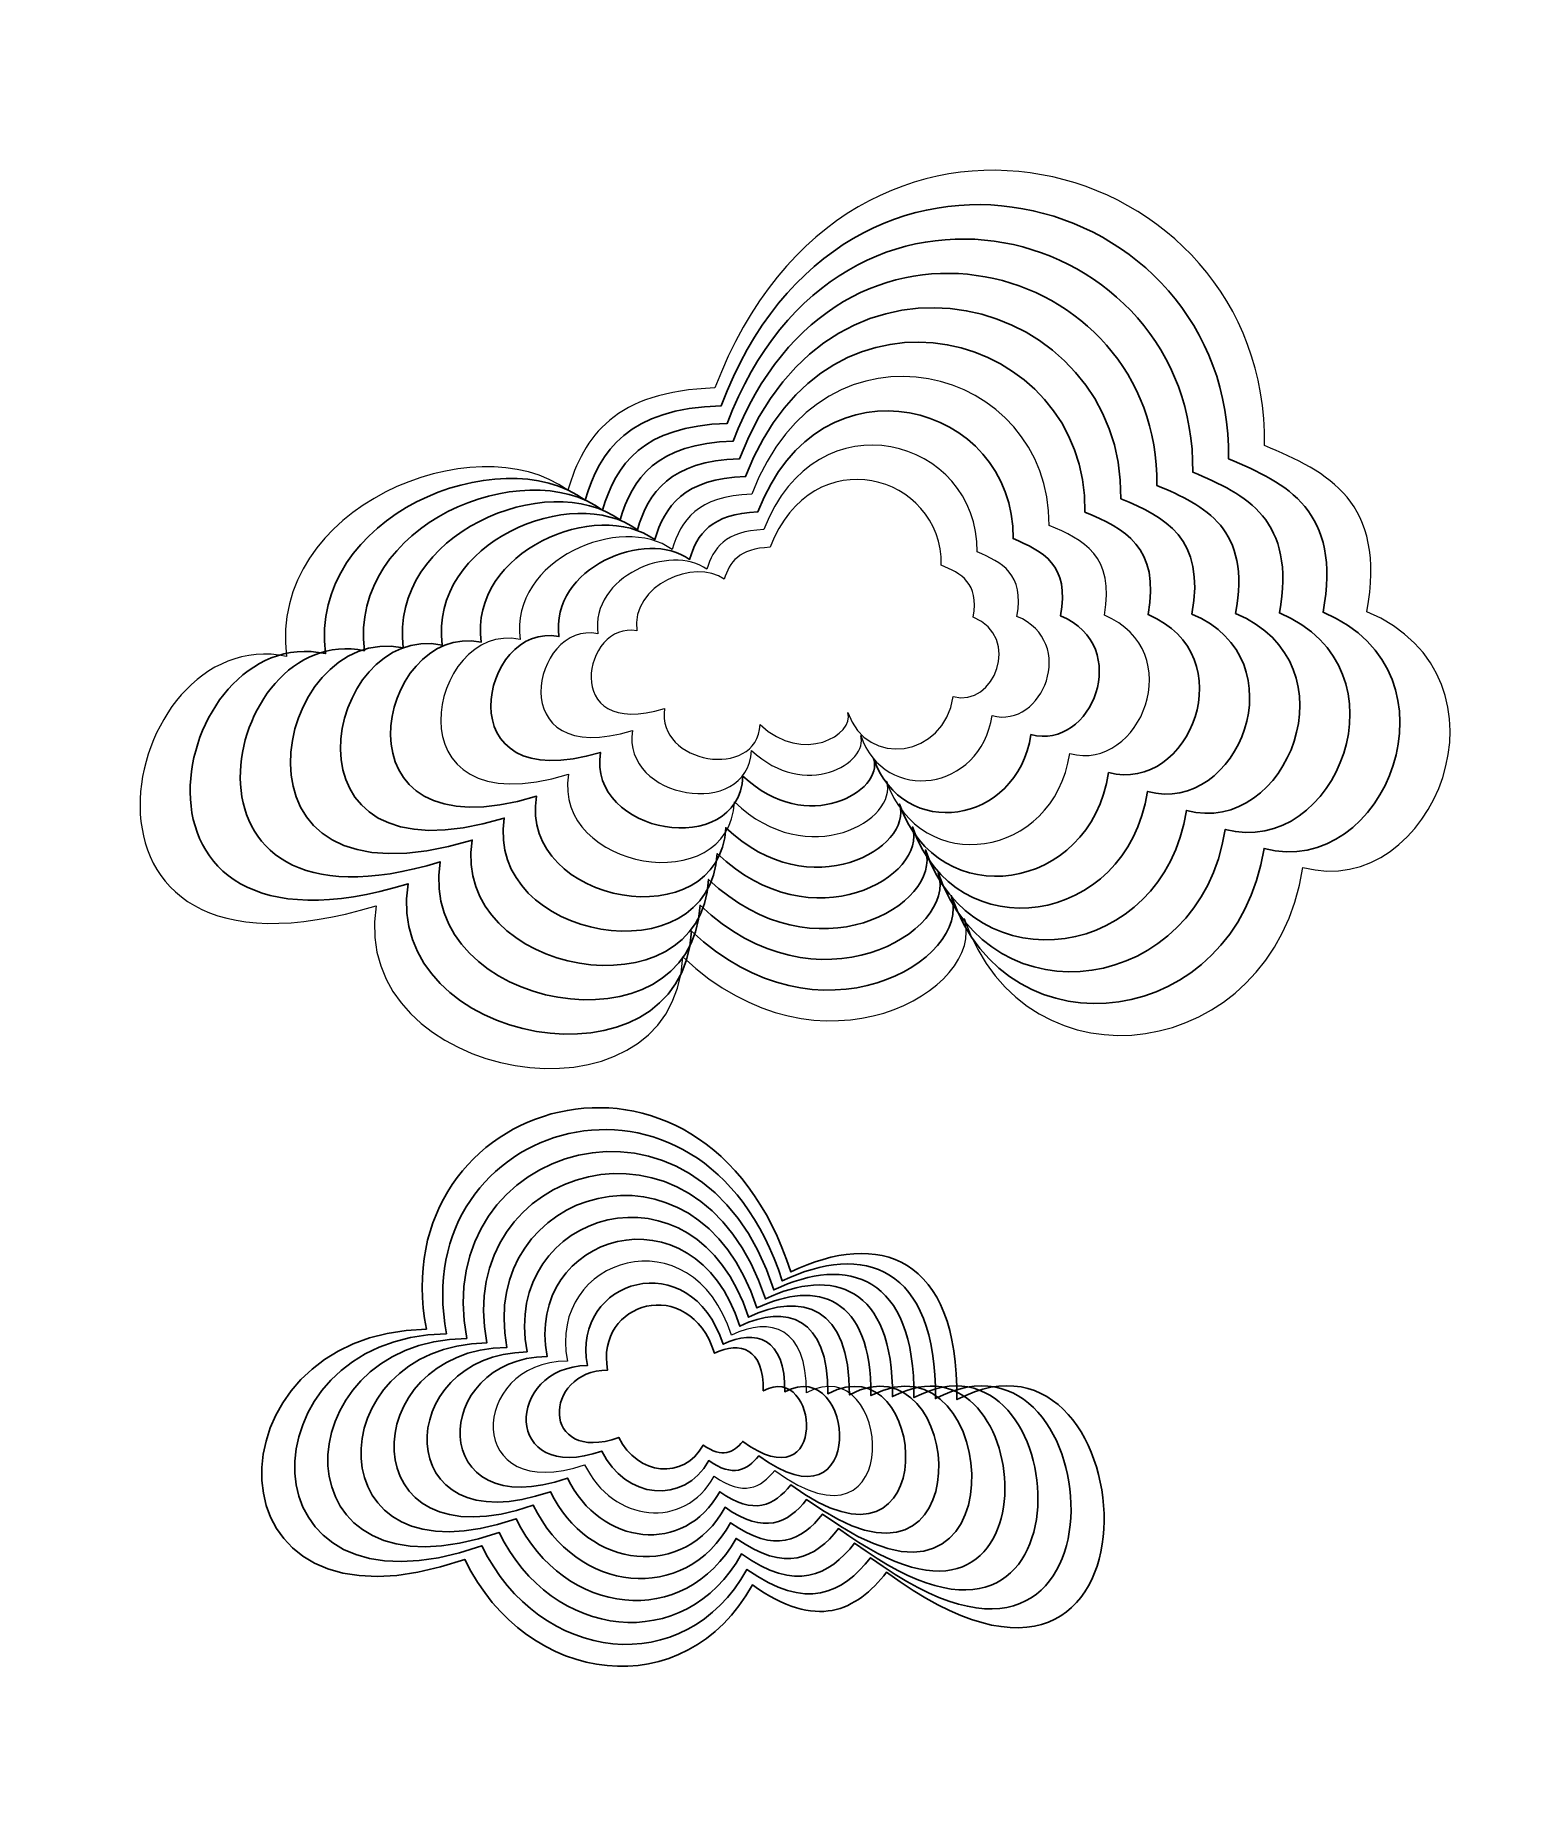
# Model space of a CAD drawing. Header units: centimetres. Extents: x -9 to 8.6, y -10.3 to 10.5.
import ezdxf

# ---------------------------------------------------------------- set-up
doc = ezdxf.new("R2010")
doc.units = ezdxf.units.CM
doc.header["$MEASUREMENT"] = 0
doc.layers.add('Layer 1', color=7, linetype='Continuous')

msp = doc.modelspace()

# ---------------------------------------------------------------- linework, layer by layer
at = {"layer": 'Layer 1', "color": 250, "lineweight": 20}
msp.add_open_spline([(-0.94877, 6.27633), (0.64169, 10.45058), (5.59985, 9.05682), (5.55242, 5.59597), (5.55242, 5.59597), (5.55242, 5.59597), (5.55242, 5.59597), (5.55242, 5.59597), (5.55242, 5.59597), (6.29882, 5.28403), (7.00326, 4.93014), (6.76194, 3.63049), (6.76194, 3.63049), (6.76194, 3.63049), (6.76194, 3.63049), (6.76194, 3.63049), (6.76194, 3.63049), (8.62018, 2.85231), (7.55166, 0.1918), (6.00599, 0.60668), (6.00599, 0.60668), (6.00599, 0.60668), (6.00599, 0.60668), (6.00599, 0.60668), (6.00599, 0.60668), (5.64918, -1.70719), (2.73421, -2.11896), (1.99944, 0.00192), (1.99944, 0.00192), (1.99944, 0.00191), (1.99944, 0.00191), (1.99945, 0.0019), (1.99945, 0.0019), (2.27374, -0.82793), (0.30012, -1.99743), (-1.32675, -0.45165), (-1.32675, -0.45165), (-1.32675, -0.45166), (-1.32675, -0.45167), (-1.32675, -0.45167), (-1.32675, -0.45167), (-1.4451, -2.60087), (-5.2919, -1.93219), (-4.95532, 0.15312), (-4.95532, 0.15312), (-4.95533, 0.15312), (-4.95534, 0.15312), (-4.95534, 0.15311), (-4.95534, 0.15311), (-8.9889, -1.07606), (-8.01355, 3.52441), (-6.01365, 3.10133), (-6.01365, 3.10133), (-6.01365, 3.10134), (-6.01365, 3.10134), (-6.01365, 3.10135), (-6.01365, 3.10135), (-6.23851, 4.86189), (-3.78529, 5.86669), (-2.68746, 5.06681), (-2.68746, 5.06681), (-2.68746, 5.06681), (-2.68746, 5.06682), (-2.68746, 5.06682), (-2.68746, 5.06682), (-2.49821, 5.70418), (-2.13571, 6.23758), (-0.94877, 6.27633), (-0.94877, 6.27633), (-0.94877, 6.27633), (-0.94877, 6.27633), (-0.94877, 6.27633)], degree=3, knots=[0, 0, 0, 0, 0.05263158, 0.05263158, 0.05263158, 0.05263158, 0.10526316, 0.10526316, 0.10526316, 0.10526316, 0.15789474, 0.15789474, 0.15789474, 0.15789474, 0.21052632, 0.21052632, 0.21052632, 0.21052632, 0.26315789, 0.26315789, 0.26315789, 0.26315789, 0.31578947, 0.31578947, 0.31578947, 0.31578947, 0.36842105, 0.36842105, 0.36842105, 0.36842105, 0.42105263, 0.42105263, 0.42105263, 0.42105263, 0.47368421, 0.47368421, 0.47368421, 0.47368421, 0.52631579, 0.52631579, 0.52631579, 0.52631579, 0.57894737, 0.57894737, 0.57894737, 0.57894737, 0.63157895, 0.63157895, 0.63157895, 0.63157895, 0.68421053, 0.68421053, 0.68421053, 0.68421053, 0.73684211, 0.73684211, 0.73684211, 0.73684211, 0.78947368, 0.78947368, 0.78947368, 0.78947368, 0.84210526, 0.84210526, 0.84210526, 0.84210526, 0.89473684, 0.89473684, 0.89473684, 0.89473684, 1, 1, 1, 1], dxfattribs=at)
at = {"layer": 'Layer 1', "color": 229}
for points, knots in [([(-0.87619, 6.06694), (0.5926, 9.92185), (5.17145, 8.63471), (5.12765, 5.43863), (5.12765, 5.43863), (5.12765, 5.43863), (5.12765, 5.43863), (5.12765, 5.43863), (5.12765, 5.43863), (5.81695, 5.15056), (6.4675, 4.82374), (6.24464, 3.62352), (6.24464, 3.62352), (6.24464, 3.62352), (6.24464, 3.62352), (6.24464, 3.62352), (6.24464, 3.62352), (7.96072, 2.90488), (6.97394, 0.44789), (5.54652, 0.83104), (5.54652, 0.83104), (5.54652, 0.83104), (5.54652, 0.83104), (5.54652, 0.83104), (5.54652, 0.83104), (5.217, -1.30582), (2.52503, -1.68609), (1.84648, 0.27255), (1.84648, 0.27255), (1.84648, 0.27254), (1.84648, 0.27254), (1.84649, 0.27253), (1.84649, 0.27253), (2.0998, -0.49382), (0.27716, -1.57385), (-1.22525, -0.14633), (-1.22525, -0.14633), (-1.22525, -0.14634), (-1.22525, -0.14634), (-1.22525, -0.14635), (-1.22525, -0.14635), (-1.33454, -2.13113), (-4.88706, -1.51361), (-4.57623, 0.41217), (-4.57623, 0.41217), (-4.57624, 0.41217), (-4.57624, 0.41217), (-4.57625, 0.41216), (-4.57625, 0.41216), (-8.30124, -0.72298), (-7.40051, 3.52554), (-5.5536, 3.13483), (-5.5536, 3.13483), (-5.5536, 3.13484), (-5.5536, 3.13484), (-5.5536, 3.13485), (-5.5536, 3.13485), (-5.76126, 4.76071), (-3.49571, 5.68863), (-2.48187, 4.94995), (-2.48187, 4.94995), (-2.48187, 4.94995), (-2.48187, 4.94996), (-2.48187, 4.94996), (-2.48187, 4.94996), (-2.3071, 5.53856), (-1.97233, 6.03116), (-0.8762, 6.06694), (-0.8762, 6.06694), (-0.8762, 6.06694), (-0.8762, 6.06694), (-0.8762, 6.06694), (-0.8762, 6.06694), (-0.8762, 6.06694), (-0.87619, 6.06694), (-0.87619, 6.06694)], [0, 0, 0, 0, 0.05, 0.05, 0.05, 0.05, 0.1, 0.1, 0.1, 0.1, 0.15, 0.15, 0.15, 0.15, 0.2, 0.2, 0.2, 0.2, 0.25, 0.25, 0.25, 0.25, 0.3, 0.3, 0.3, 0.3, 0.35, 0.35, 0.35, 0.35, 0.4, 0.4, 0.4, 0.4, 0.45, 0.45, 0.45, 0.45, 0.5, 0.5, 0.5, 0.5, 0.55, 0.55, 0.55, 0.55, 0.6, 0.6, 0.6, 0.6, 0.65, 0.65, 0.65, 0.65, 0.7, 0.7, 0.7, 0.7, 0.75, 0.75, 0.75, 0.75, 0.8, 0.8, 0.8, 0.8, 0.85, 0.85, 0.85, 0.85, 0.9, 0.9, 0.9, 0.9, 1, 1, 1, 1]), ([(-0.87619, 6.06694), (-0.87619, 6.06694), (-0.87619, 6.06694), (-0.87619, 6.06694), (-0.87619, 6.06694), (-0.87619, 6.06694), (-0.87619, 6.06694), (-0.87619, 6.06694)], [0, 0, 0, 0, 0.33333333, 0.33333333, 0.33333333, 0.33333333, 1, 1, 1, 1])]:
    msp.add_open_spline(points, degree=3, knots=knots, dxfattribs=at)
at = {"layer": 'Layer 1', "lineweight": 20}
for points, knots in [([(-0.87619, 6.06694), (0.5926, 9.92185), (5.17145, 8.63471), (5.12765, 5.43863), (5.12765, 5.43863), (5.12765, 5.43863), (5.12765, 5.43863), (5.12765, 5.43863), (5.12765, 5.43863), (5.81695, 5.15056), (6.4675, 4.82374), (6.24464, 3.62352), (6.24464, 3.62352), (6.24464, 3.62352), (6.24464, 3.62352), (6.24464, 3.62352), (6.24464, 3.62352), (7.96072, 2.90488), (6.97394, 0.44789), (5.54652, 0.83104), (5.54652, 0.83104), (5.54652, 0.83104), (5.54652, 0.83104), (5.54652, 0.83104), (5.54652, 0.83104), (5.217, -1.30582), (2.52503, -1.68609), (1.84648, 0.27255), (1.84648, 0.27255), (1.84648, 0.27254), (1.84648, 0.27254), (1.84649, 0.27253), (1.84649, 0.27253), (2.0998, -0.49382), (0.27716, -1.57385), (-1.22525, -0.14633), (-1.22525, -0.14633), (-1.22525, -0.14634), (-1.22525, -0.14634), (-1.22525, -0.14635), (-1.22525, -0.14635), (-1.33454, -2.13113), (-4.88706, -1.51361), (-4.57623, 0.41217), (-4.57623, 0.41217), (-4.57624, 0.41217), (-4.57624, 0.41217), (-4.57625, 0.41216), (-4.57625, 0.41216), (-8.30124, -0.72298), (-7.40051, 3.52554), (-5.5536, 3.13483), (-5.5536, 3.13483), (-5.5536, 3.13484), (-5.5536, 3.13484), (-5.5536, 3.13485), (-5.5536, 3.13485), (-5.76126, 4.76071), (-3.49571, 5.68863), (-2.48187, 4.94995), (-2.48187, 4.94995), (-2.48187, 4.94995), (-2.48187, 4.94996), (-2.48187, 4.94996), (-2.48187, 4.94996), (-2.3071, 5.53856), (-1.97233, 6.03116), (-0.8762, 6.06694), (-0.8762, 6.06694), (-0.8762, 6.06694), (-0.8762, 6.06694), (-0.8762, 6.06694)], [0, 0, 0, 0, 0.05263158, 0.05263158, 0.05263158, 0.05263158, 0.10526316, 0.10526316, 0.10526316, 0.10526316, 0.15789474, 0.15789474, 0.15789474, 0.15789474, 0.21052632, 0.21052632, 0.21052632, 0.21052632, 0.26315789, 0.26315789, 0.26315789, 0.26315789, 0.31578947, 0.31578947, 0.31578947, 0.31578947, 0.36842105, 0.36842105, 0.36842105, 0.36842105, 0.42105263, 0.42105263, 0.42105263, 0.42105263, 0.47368421, 0.47368421, 0.47368421, 0.47368421, 0.52631579, 0.52631579, 0.52631579, 0.52631579, 0.57894737, 0.57894737, 0.57894737, 0.57894737, 0.63157895, 0.63157895, 0.63157895, 0.63157895, 0.68421053, 0.68421053, 0.68421053, 0.68421053, 0.73684211, 0.73684211, 0.73684211, 0.73684211, 0.78947368, 0.78947368, 0.78947368, 0.78947368, 0.84210526, 0.84210526, 0.84210526, 0.84210526, 0.89473684, 0.89473684, 0.89473684, 0.89473684, 1, 1, 1, 1]), ([(-0.80362, 5.85755), (0.5435, 9.39312), (4.74304, 8.21261), (4.70287, 5.28129), (4.70287, 5.28129), (4.70287, 5.28129), (4.70287, 5.28129), (4.70287, 5.28129), (4.70287, 5.28129), (5.33507, 5.01708), (5.93172, 4.71734), (5.72733, 3.61654), (5.72733, 3.61654), (5.72733, 3.61654), (5.72733, 3.61654), (5.72733, 3.61654), (5.72733, 3.61654), (7.30125, 2.95743), (6.39621, 0.70398), (5.08704, 1.05538), (5.08704, 1.05538), (5.08704, 1.05538), (5.08704, 1.05538), (5.08704, 1.05538), (5.08704, 1.05538), (4.78482, -0.90446), (2.31585, -1.25323), (1.69351, 0.54315), (1.69351, 0.54315), (1.69351, 0.54314), (1.69351, 0.54314), (1.69351, 0.54314), (1.69351, 0.54314), (1.92584, -0.15973), (0.25419, -1.15029), (-1.12377, 0.15898), (-1.12377, 0.15898), (-1.12377, 0.15897), (-1.12377, 0.15897), (-1.12377, 0.15896), (-1.12377, 0.15896), (-1.22401, -1.6614), (-4.48224, -1.09504), (-4.19716, 0.67121), (-4.19716, 0.67121), (-4.19717, 0.67121), (-4.19717, 0.67121), (-4.19718, 0.6712), (-4.19718, 0.6712), (-7.61359, -0.3699), (-6.78747, 3.52668), (-5.09357, 3.16833), (-5.09357, 3.16833), (-5.09357, 3.16834), (-5.09357, 3.16834), (-5.09357, 3.16835), (-5.09357, 3.16835), (-5.28403, 4.65952), (-3.20615, 5.51058), (-2.27629, 4.83309), (-2.27629, 4.83309), (-2.27629, 4.83309), (-2.27629, 4.8331), (-2.27629, 4.8331), (-2.27629, 4.8331), (-2.116, 5.37294), (-1.80896, 5.82474), (-0.80363, 5.85755), (-0.80363, 5.85755), (-0.80363, 5.85755), (-0.80363, 5.85755), (-0.80363, 5.85755)], [0, 0, 0, 0, 0.05263158, 0.05263158, 0.05263158, 0.05263158, 0.10526316, 0.10526316, 0.10526316, 0.10526316, 0.15789474, 0.15789474, 0.15789474, 0.15789474, 0.21052632, 0.21052632, 0.21052632, 0.21052632, 0.26315789, 0.26315789, 0.26315789, 0.26315789, 0.31578947, 0.31578947, 0.31578947, 0.31578947, 0.36842105, 0.36842105, 0.36842105, 0.36842105, 0.42105263, 0.42105263, 0.42105263, 0.42105263, 0.47368421, 0.47368421, 0.47368421, 0.47368421, 0.52631579, 0.52631579, 0.52631579, 0.52631579, 0.57894737, 0.57894737, 0.57894737, 0.57894737, 0.63157895, 0.63157895, 0.63157895, 0.63157895, 0.68421053, 0.68421053, 0.68421053, 0.68421053, 0.73684211, 0.73684211, 0.73684211, 0.73684211, 0.78947368, 0.78947368, 0.78947368, 0.78947368, 0.84210526, 0.84210526, 0.84210526, 0.84210526, 0.89473684, 0.89473684, 0.89473684, 0.89473684, 1, 1, 1, 1]), ([(-0.73105, 5.64816), (0.49439, 8.8644), (4.31463, 7.79051), (4.27808, 5.12395), (4.27808, 5.12395), (4.27808, 5.12395), (4.27808, 5.12395), (4.27809, 5.12395), (4.27809, 5.12395), (4.85319, 4.88361), (5.39595, 4.61093), (5.21002, 3.60956), (5.21002, 3.60956), (5.21002, 3.60956), (5.21002, 3.60956), (5.21002, 3.60956), (5.21002, 3.60956), (6.64178, 3.00998), (5.81849, 0.96007), (4.62756, 1.27973), (4.62756, 1.27973), (4.62756, 1.27973), (4.62756, 1.27973), (4.62756, 1.27972), (4.62756, 1.27972), (4.35263, -0.5031), (2.10667, -0.82037), (1.54053, 0.81376), (1.54053, 0.81376), (1.54053, 0.81376), (1.54053, 0.81375), (1.54053, 0.81375), (1.54053, 0.81375), (1.75188, 0.17437), (0.23121, -0.72673), (-1.02229, 0.46429), (-1.02229, 0.46429), (-1.02229, 0.46428), (-1.02229, 0.46428), (-1.02229, 0.46427), (-1.02229, 0.46427), (-1.11347, -1.19168), (-4.07742, -0.67647), (-3.81808, 0.93025), (-3.81808, 0.93025), (-3.81809, 0.93025), (-3.81809, 0.93025), (-3.8181, 0.93025), (-3.8181, 0.93025), (-6.92594, -0.01682), (-6.17444, 3.52782), (-4.63353, 3.20184), (-4.63353, 3.20184), (-4.63353, 3.20184), (-4.63353, 3.20185), (-4.63353, 3.20185), (-4.63353, 3.20185), (-4.80678, 4.55834), (-2.91659, 5.33253), (-2.07071, 4.71623), (-2.07071, 4.71623), (-2.07071, 4.71623), (-2.07071, 4.71624), (-2.07071, 4.71624), (-2.07071, 4.71624), (-1.9249, 5.20732), (-1.64559, 5.61831), (-0.73106, 5.64816), (-0.73106, 5.64816), (-0.73106, 5.64816), (-0.73106, 5.64816), (-0.73106, 5.64816)], [0, 0, 0, 0, 0.05263158, 0.05263158, 0.05263158, 0.05263158, 0.10526316, 0.10526316, 0.10526316, 0.10526316, 0.15789474, 0.15789474, 0.15789474, 0.15789474, 0.21052632, 0.21052632, 0.21052632, 0.21052632, 0.26315789, 0.26315789, 0.26315789, 0.26315789, 0.31578947, 0.31578947, 0.31578947, 0.31578947, 0.36842105, 0.36842105, 0.36842105, 0.36842105, 0.42105263, 0.42105263, 0.42105263, 0.42105263, 0.47368421, 0.47368421, 0.47368421, 0.47368421, 0.52631579, 0.52631579, 0.52631579, 0.52631579, 0.57894737, 0.57894737, 0.57894737, 0.57894737, 0.63157895, 0.63157895, 0.63157895, 0.63157895, 0.68421053, 0.68421053, 0.68421053, 0.68421053, 0.73684211, 0.73684211, 0.73684211, 0.73684211, 0.78947368, 0.78947368, 0.78947368, 0.78947368, 0.84210526, 0.84210526, 0.84210526, 0.84210526, 0.89473684, 0.89473684, 0.89473684, 0.89473684, 1, 1, 1, 1]), ([(-0.65847, 5.43877), (0.4453, 8.33567), (3.88623, 7.36841), (3.85331, 4.96661), (3.85331, 4.96661), (3.85331, 4.96661), (3.85332, 4.96661), (3.85332, 4.96661), (3.85332, 4.96661), (4.37131, 4.75013), (4.86018, 4.50453), (4.69271, 3.60259), (4.69271, 3.60259), (4.69271, 3.60259), (4.69271, 3.60259), (4.69272, 3.60259), (4.69272, 3.60259), (5.98232, 3.06254), (5.24077, 1.21616), (4.16809, 1.50409), (4.16809, 1.50409), (4.16809, 1.50409), (4.16809, 1.50408), (4.16809, 1.50408), (4.16809, 1.50408), (3.92046, -0.10173), (1.89749, -0.38749), (1.38757, 1.08439), (1.38757, 1.08439), (1.38757, 1.08439), (1.38757, 1.08438), (1.38757, 1.08438), (1.38757, 1.08438), (1.57793, 0.50848), (0.20825, -0.30315), (-0.92079, 0.76961), (-0.92079, 0.76961), (-0.92079, 0.76961), (-0.92079, 0.7696), (-0.92079, 0.7696), (-0.92079, 0.7696), (-1.00292, -0.72193), (-3.67258, -0.25788), (-3.43899, 1.18932), (-3.43899, 1.18932), (-3.43899, 1.18932), (-3.439, 1.18932), (-3.439, 1.18932), (-3.439, 1.18932), (-6.23827, 0.33628), (-5.56138, 3.52898), (-4.17346, 3.23537), (-4.17346, 3.23537), (-4.17346, 3.23537), (-4.17346, 3.23538), (-4.17346, 3.23538), (-4.17346, 3.23538), (-4.32951, 4.45719), (-2.62699, 5.15451), (-1.8651, 4.5994), (-1.8651, 4.5994), (-1.8651, 4.5994), (-1.8651, 4.59941), (-1.8651, 4.59941), (-1.8651, 4.59941), (-1.73376, 5.04173), (-1.48219, 5.41192), (-0.65846, 5.4388), (-0.65846, 5.4388), (-0.65846, 5.4388), (-0.65846, 5.4388), (-0.65846, 5.4388)], [0, 0, 0, 0, 0.05263158, 0.05263158, 0.05263158, 0.05263158, 0.10526316, 0.10526316, 0.10526316, 0.10526316, 0.15789474, 0.15789474, 0.15789474, 0.15789474, 0.21052632, 0.21052632, 0.21052632, 0.21052632, 0.26315789, 0.26315789, 0.26315789, 0.26315789, 0.31578947, 0.31578947, 0.31578947, 0.31578947, 0.36842105, 0.36842105, 0.36842105, 0.36842105, 0.42105263, 0.42105263, 0.42105263, 0.42105263, 0.47368421, 0.47368421, 0.47368421, 0.47368421, 0.52631579, 0.52631579, 0.52631579, 0.52631579, 0.57894737, 0.57894737, 0.57894737, 0.57894737, 0.63157895, 0.63157895, 0.63157895, 0.63157895, 0.68421053, 0.68421053, 0.68421053, 0.68421053, 0.73684211, 0.73684211, 0.73684211, 0.73684211, 0.78947368, 0.78947368, 0.78947368, 0.78947368, 0.84210526, 0.84210526, 0.84210526, 0.84210526, 0.89473684, 0.89473684, 0.89473684, 0.89473684, 1, 1, 1, 1]), ([(-0.5859, 5.22938), (0.3962, 7.80694), (3.45782, 6.94631), (3.42853, 4.80927), (3.42853, 4.80927), (3.42853, 4.80927), (3.42854, 4.80927), (3.42854, 4.80926), (3.42854, 4.80926), (3.88943, 4.61664), (4.32441, 4.39812), (4.1754, 3.5956), (4.1754, 3.5956), (4.1754, 3.5956), (4.1754, 3.5956), (4.17541, 3.5956), (4.17541, 3.5956), (5.32285, 3.11508), (4.66305, 1.47224), (3.70861, 1.72842), (3.70861, 1.72842), (3.70861, 1.72842), (3.70861, 1.72841), (3.70861, 1.72841), (3.70861, 1.72841), (3.48828, 0.29962), (1.68831, 0.04536), (1.2346, 1.35498), (1.2346, 1.35498), (1.2346, 1.35498), (1.2346, 1.35497), (1.2346, 1.35497), (1.2346, 1.35497), (1.40398, 0.84255), (0.18528, 0.1204), (-0.8193, 1.0749), (-0.8193, 1.0749), (-0.8193, 1.0749), (-0.8193, 1.07489), (-0.8193, 1.07489), (-0.8193, 1.07489), (-0.89238, -0.25223), (-3.26775, 0.16067), (-3.05991, 1.44834), (-3.05991, 1.44834), (-3.05991, 1.44834), (-3.05992, 1.44834), (-3.05992, 1.44834), (-3.05992, 1.44834), (-5.55062, 0.68934), (-4.94834, 3.53009), (-3.71342, 3.26884), (-3.71342, 3.26884), (-3.71342, 3.26884), (-3.71342, 3.26885), (-3.71342, 3.26885), (-3.71342, 3.26885), (-3.85227, 4.35597), (-2.33743, 4.97643), (-1.65952, 4.48251), (-1.65952, 4.48251), (-1.65952, 4.48251), (-1.65952, 4.48251), (-1.65952, 4.48252), (-1.65952, 4.48252), (-1.54266, 4.87608), (-1.31882, 5.20546), (-0.58589, 5.22938), (-0.58589, 5.22938), (-0.58589, 5.22938), (-0.58589, 5.22938), (-0.58589, 5.22938)], [0, 0, 0, 0, 0.05263158, 0.05263158, 0.05263158, 0.05263158, 0.10526316, 0.10526316, 0.10526316, 0.10526316, 0.15789474, 0.15789474, 0.15789474, 0.15789474, 0.21052632, 0.21052632, 0.21052632, 0.21052632, 0.26315789, 0.26315789, 0.26315789, 0.26315789, 0.31578947, 0.31578947, 0.31578947, 0.31578947, 0.36842105, 0.36842105, 0.36842105, 0.36842105, 0.42105263, 0.42105263, 0.42105263, 0.42105263, 0.47368421, 0.47368421, 0.47368421, 0.47368421, 0.52631579, 0.52631579, 0.52631579, 0.52631579, 0.57894737, 0.57894737, 0.57894737, 0.57894737, 0.63157895, 0.63157895, 0.63157895, 0.63157895, 0.68421053, 0.68421053, 0.68421053, 0.68421053, 0.73684211, 0.73684211, 0.73684211, 0.73684211, 0.78947368, 0.78947368, 0.78947368, 0.78947368, 0.84210526, 0.84210526, 0.84210526, 0.84210526, 0.89473684, 0.89473684, 0.89473684, 0.89473684, 1, 1, 1, 1]), ([(-0.44075, 4.8106), (0.298, 6.74949), (2.60101, 6.10211), (2.57898, 4.49458), (2.57898, 4.49458), (2.57899, 4.49458), (2.57899, 4.49458), (2.579, 4.49457), (2.579, 4.49457), (2.92569, 4.34968), (3.25288, 4.1853), (3.14079, 3.58163), (3.14079, 3.58163), (3.14079, 3.58163), (3.1408, 3.58163), (3.1408, 3.58163), (3.1408, 3.58163), (4.00392, 3.22017), (3.5076, 1.9844), (2.78966, 2.17711), (2.78966, 2.17711), (2.78966, 2.17711), (2.78966, 2.1771), (2.78966, 2.1771), (2.78966, 2.1771), (2.62392, 1.10234), (1.26995, 0.91108), (0.92866, 1.89621), (0.92866, 1.89621), (0.92866, 1.89621), (0.92866, 1.89621), (0.92866, 1.89621), (0.92866, 1.89621), (1.05608, 1.51076), (0.13934, 0.96754), (-0.61632, 1.68553), (-0.61632, 1.68553), (-0.61632, 1.68553), (-0.61632, 1.68553), (-0.61632, 1.68552), (-0.61632, 1.68552), (-0.67129, 0.68724), (-2.45809, 0.99783), (-2.30175, 1.96643), (-2.30175, 1.96643), (-2.30175, 1.96643), (-2.30175, 1.96643), (-2.30176, 1.96643), (-2.30176, 1.96643), (-4.17531, 1.39549), (-3.72227, 3.53236), (-2.79334, 3.33584), (-2.79334, 3.33584), (-2.79334, 3.33584), (-2.79334, 3.33584), (-2.79334, 3.33584), (-2.79334, 3.33584), (-2.89779, 4.15359), (-1.75829, 4.62031), (-1.24836, 4.24878), (-1.24836, 4.24878), (-1.24836, 4.24878), (-1.24836, 4.24878), (-1.24836, 4.24878), (-1.24836, 4.24878), (-1.16046, 4.54483), (-0.99208, 4.79259), (-0.44076, 4.81059), (-0.44076, 4.81059), (-0.44076, 4.81059), (-0.44076, 4.81059), (-0.44076, 4.81059)], [0, 0, 0, 0, 0.05263158, 0.05263158, 0.05263158, 0.05263158, 0.10526316, 0.10526316, 0.10526316, 0.10526316, 0.15789474, 0.15789474, 0.15789474, 0.15789474, 0.21052632, 0.21052632, 0.21052632, 0.21052632, 0.26315789, 0.26315789, 0.26315789, 0.26315789, 0.31578947, 0.31578947, 0.31578947, 0.31578947, 0.36842105, 0.36842105, 0.36842105, 0.36842105, 0.42105263, 0.42105263, 0.42105263, 0.42105263, 0.47368421, 0.47368421, 0.47368421, 0.47368421, 0.52631579, 0.52631579, 0.52631579, 0.52631579, 0.57894737, 0.57894737, 0.57894737, 0.57894737, 0.63157895, 0.63157895, 0.63157895, 0.63157895, 0.68421053, 0.68421053, 0.68421053, 0.68421053, 0.73684211, 0.73684211, 0.73684211, 0.73684211, 0.78947368, 0.78947368, 0.78947368, 0.78947368, 0.84210526, 0.84210526, 0.84210526, 0.84210526, 0.89473684, 0.89473684, 0.89473684, 0.89473684, 1, 1, 1, 1]), ([(-0.87619, 6.06694), (-0.87619, 6.06694), (-0.87619, 6.06694), (-0.87619, 6.06694), (-0.87619, 6.06694), (-0.87619, 6.06694), (-0.87619, 6.06694), (-0.87619, 6.06694)], [0, 0, 0, 0, 0.33333333, 0.33333333, 0.33333333, 0.33333333, 1, 1, 1, 1]), ([(-0.80362, 5.85755), (-0.80362, 5.85755), (-0.80362, 5.85755), (-0.80362, 5.85755), (-0.80362, 5.85755), (-0.80362, 5.85755), (-0.80362, 5.85755), (-0.80362, 5.85755)], [0, 0, 0, 0, 0.33333333, 0.33333333, 0.33333333, 0.33333333, 1, 1, 1, 1]), ([(-0.73105, 5.64816), (-0.73105, 5.64816), (-0.73105, 5.64816), (-0.73105, 5.64816), (-0.73105, 5.64816), (-0.73105, 5.64816), (-0.73105, 5.64816), (-0.73105, 5.64816)], [0, 0, 0, 0, 0.33333333, 0.33333333, 0.33333333, 0.33333333, 1, 1, 1, 1]), ([(-0.65847, 5.43877), (-0.65847, 5.43877), (-0.65847, 5.43877), (-0.65847, 5.43877), (-0.65847, 5.43877), (-0.65847, 5.43877), (-0.65847, 5.43877), (-0.65847, 5.43877)], [0, 0, 0, 0, 0.33333333, 0.33333333, 0.33333333, 0.33333333, 1, 1, 1, 1]), ([(-0.5859, 5.22938), (-0.5859, 5.22938), (-0.5859, 5.22938), (-0.5859, 5.22938), (-0.5859, 5.22938), (-0.5859, 5.22938), (-0.5859, 5.22938), (-0.5859, 5.22938)], [0, 0, 0, 0, 0.33333333, 0.33333333, 0.33333333, 0.33333333, 1, 1, 1, 1]), ([(-0.44075, 4.8106), (-0.44075, 4.8106), (-0.44075, 4.8106), (-0.44075, 4.8106), (-0.44075, 4.8106), (-0.44075, 4.8106), (-0.44075, 4.8106), (-0.44075, 4.8106)], [0, 0, 0, 0, 0.33333333, 0.33333333, 0.33333333, 0.33333333, 1, 1, 1, 1]), ([(-4.36013, -4.85693), (-4.88871, -2.1164), (-1.07905, -0.97024), (-0.0512, -4.17657), (-0.0512, -4.17657), (-0.05119, -4.17657), (-0.05118, -4.17656), (-0.05118, -4.17656), (-0.05118, -4.17656), (0.98205, -3.6825), (1.93321, -3.97114), (1.91427, -5.68847), (1.91427, -5.68847), (1.91427, -5.68847), (1.91427, -5.68847), (1.91427, -5.68847), (1.91427, -5.68847), (4.18326, -4.49613), (4.55439, -10.28108), (1.08272, -7.72954), (1.08272, -7.72954), (1.08272, -7.72954), (1.08272, -7.72954), (1.08272, -7.72954), (1.08272, -7.72954), (0.71809, -8.19126), (0.2603, -8.42011), (-0.50478, -7.88073), (-0.50478, -7.88073), (-0.50478, -7.88073), (-0.50478, -7.88073), (-0.50478, -7.88073), (-0.50478, -7.88073), (-1.29203, -9.30773), (-3.16955, -9.0972), (-3.90656, -7.57835), (-3.90656, -7.57835), (-3.90656, -7.57835), (-3.90656, -7.57835), (-3.90656, -7.57835), (-3.90656, -7.57835), (-7.07011, -8.68163), (-6.9908, -4.8908), (-4.36013, -4.85692), (-4.36013, -4.85692), (-4.36013, -4.85692), (-4.36013, -4.85692), (-4.36013, -4.85692)], [0, 0, 0, 0, 0.07692308, 0.07692308, 0.07692308, 0.07692308, 0.15384615, 0.15384615, 0.15384615, 0.15384615, 0.23076923, 0.23076923, 0.23076923, 0.23076923, 0.30769231, 0.30769231, 0.30769231, 0.30769231, 0.38461538, 0.38461538, 0.38461538, 0.38461538, 0.46153846, 0.46153846, 0.46153846, 0.46153846, 0.53846154, 0.53846154, 0.53846154, 0.53846154, 0.61538462, 0.61538462, 0.61538462, 0.61538462, 0.69230769, 0.69230769, 0.69230769, 0.69230769, 0.76923077, 0.76923077, 0.76923077, 0.76923077, 0.84615385, 0.84615385, 0.84615385, 0.84615385, 1, 1, 1, 1]), ([(-4.12201, -4.91047), (-4.6091, -2.38508), (-1.0985, -1.32889), (-0.15134, -4.28352), (-0.15134, -4.28352), (-0.15133, -4.28351), (-0.15133, -4.28351), (-0.15132, -4.28351), (-0.15132, -4.28351), (0.8008, -3.82823), (1.67729, -4.09422), (1.65984, -5.67674), (1.65984, -5.67674), (1.65984, -5.67674), (1.65984, -5.67674), (1.65984, -5.67674), (1.65984, -5.67674), (3.75071, -4.578), (4.0927, -9.90882), (0.89357, -7.55758), (0.89357, -7.55758), (0.89357, -7.55758), (0.89357, -7.55758), (0.89357, -7.55758), (0.89357, -7.55758), (0.55756, -7.98306), (0.13571, -8.19393), (-0.56931, -7.6969), (-0.56931, -7.6969), (-0.56931, -7.6969), (-0.56931, -7.6969), (-0.56931, -7.6969), (-0.56931, -7.6969), (-1.29476, -9.01188), (-3.02489, -8.81787), (-3.70405, -7.41825), (-3.70405, -7.41825), (-3.70405, -7.41825), (-3.70405, -7.41825), (-3.70405, -7.41825), (-3.70405, -7.41825), (-6.61925, -8.43492), (-6.54617, -4.94168), (-4.12201, -4.91046), (-4.12201, -4.91046), (-4.12201, -4.91046), (-4.12201, -4.91046), (-4.12201, -4.91046)], [0, 0, 0, 0, 0.07692308, 0.07692308, 0.07692308, 0.07692308, 0.15384615, 0.15384615, 0.15384615, 0.15384615, 0.23076923, 0.23076923, 0.23076923, 0.23076923, 0.30769231, 0.30769231, 0.30769231, 0.30769231, 0.38461538, 0.38461538, 0.38461538, 0.38461538, 0.46153846, 0.46153846, 0.46153846, 0.46153846, 0.53846154, 0.53846154, 0.53846154, 0.53846154, 0.61538462, 0.61538462, 0.61538462, 0.61538462, 0.69230769, 0.69230769, 0.69230769, 0.69230769, 0.76923077, 0.76923077, 0.76923077, 0.76923077, 0.84615385, 0.84615385, 0.84615385, 0.84615385, 1, 1, 1, 1]), ([(-3.88389, -4.96401), (-4.32948, -2.65376), (-1.11796, -1.68755), (-0.25148, -4.39047), (-0.25148, -4.39047), (-0.25147, -4.39047), (-0.25147, -4.39046), (-0.25146, -4.39046), (-0.25146, -4.39046), (0.61955, -3.97397), (1.42138, -4.21729), (1.40541, -5.665), (1.40541, -5.665), (1.40541, -5.665), (1.40541, -5.665), (1.40541, -5.665), (1.40541, -5.665), (3.31816, -4.65986), (3.63101, -9.53654), (0.70442, -7.38561), (0.70442, -7.38561), (0.70442, -7.38561), (0.70442, -7.38561), (0.70442, -7.38561), (0.70442, -7.38561), (0.39704, -7.77484), (0.01112, -7.96775), (-0.63383, -7.51306), (-0.63383, -7.51306), (-0.63383, -7.51306), (-0.63383, -7.51306), (-0.63383, -7.51307), (-0.63383, -7.51307), (-1.29748, -8.71602), (-2.88022, -8.53854), (-3.50152, -7.25816), (-3.50152, -7.25816), (-3.50152, -7.25816), (-3.50152, -7.25816), (-3.50152, -7.25816), (-3.50152, -7.25816), (-6.16837, -8.18822), (-6.10152, -4.99257), (-3.88387, -4.96401), (-3.88387, -4.96401), (-3.88387, -4.96401), (-3.88387, -4.96401), (-3.88387, -4.96401)], [0, 0, 0, 0, 0.07692308, 0.07692308, 0.07692308, 0.07692308, 0.15384615, 0.15384615, 0.15384615, 0.15384615, 0.23076923, 0.23076923, 0.23076923, 0.23076923, 0.30769231, 0.30769231, 0.30769231, 0.30769231, 0.38461538, 0.38461538, 0.38461538, 0.38461538, 0.46153846, 0.46153846, 0.46153846, 0.46153846, 0.53846154, 0.53846154, 0.53846154, 0.53846154, 0.61538462, 0.61538462, 0.61538462, 0.61538462, 0.69230769, 0.69230769, 0.69230769, 0.69230769, 0.76923077, 0.76923077, 0.76923077, 0.76923077, 0.84615385, 0.84615385, 0.84615385, 0.84615385, 1, 1, 1, 1]), ([(-3.64577, -5.01755), (-4.04987, -2.92243), (-1.13741, -2.0462), (-0.35163, -4.49742), (-0.35163, -4.49742), (-0.35162, -4.49742), (-0.35162, -4.49741), (-0.35161, -4.49741), (-0.35161, -4.49741), (0.43829, -4.1197), (1.16545, -4.34037), (1.15097, -5.65326), (1.15097, -5.65326), (1.15097, -5.65326), (1.15097, -5.65326), (1.15098, -5.65326), (1.15098, -5.65326), (2.8856, -4.74173), (3.16933, -9.16428), (0.51526, -7.21365), (0.51526, -7.21365), (0.51526, -7.21365), (0.51526, -7.21365), (0.51526, -7.21366), (0.51526, -7.21366), (0.2365, -7.56664), (-0.11348, -7.74159), (-0.69837, -7.32924), (-0.69837, -7.32924), (-0.69837, -7.32924), (-0.69837, -7.32924), (-0.69837, -7.32925), (-0.69837, -7.32925), (-1.30022, -8.42017), (-2.73557, -8.25922), (-3.29901, -7.09808), (-3.29901, -7.09808), (-3.29901, -7.09808), (-3.29901, -7.09808), (-3.29902, -7.09808), (-3.29902, -7.09808), (-5.71752, -7.94152), (-5.65689, -5.04347), (-3.64576, -5.01757), (-3.64576, -5.01757), (-3.64576, -5.01757), (-3.64576, -5.01757), (-3.64576, -5.01757)], [0, 0, 0, 0, 0.07692308, 0.07692308, 0.07692308, 0.07692308, 0.15384615, 0.15384615, 0.15384615, 0.15384615, 0.23076923, 0.23076923, 0.23076923, 0.23076923, 0.30769231, 0.30769231, 0.30769231, 0.30769231, 0.38461538, 0.38461538, 0.38461538, 0.38461538, 0.46153846, 0.46153846, 0.46153846, 0.46153846, 0.53846154, 0.53846154, 0.53846154, 0.53846154, 0.61538462, 0.61538462, 0.61538462, 0.61538462, 0.69230769, 0.69230769, 0.69230769, 0.69230769, 0.76923077, 0.76923077, 0.76923077, 0.76923077, 0.84615385, 0.84615385, 0.84615385, 0.84615385, 1, 1, 1, 1]), ([(-3.40765, -5.07109), (-3.77025, -3.19111), (-1.15686, -2.40486), (-0.45177, -4.60437), (-0.45177, -4.60437), (-0.45177, -4.60437), (-0.45176, -4.60436), (-0.45176, -4.60436), (-0.45176, -4.60436), (0.25703, -4.26544), (0.90952, -4.46344), (0.89652, -5.64152), (0.89652, -5.64152), (0.89652, -5.64152), (0.89652, -5.64152), (0.89653, -5.64152), (0.89653, -5.64152), (2.45303, -4.8236), (2.70762, -8.792), (0.32609, -7.04168), (0.32609, -7.04168), (0.32609, -7.04168), (0.32609, -7.04168), (0.32609, -7.04169), (0.32609, -7.04169), (0.07596, -7.35843), (-0.23808, -7.51541), (-0.76292, -7.1454), (-0.76292, -7.1454), (-0.76292, -7.1454), (-0.76292, -7.14541), (-0.76292, -7.14541), (-0.76292, -7.14541), (-1.30297, -8.12431), (-2.59093, -7.97988), (-3.09651, -6.93797), (-3.09651, -6.93797), (-3.09651, -6.93797), (-3.09652, -6.93797), (-3.09652, -6.93798), (-3.09652, -6.93798), (-5.26667, -7.69481), (-5.21227, -5.09434), (-3.40766, -5.0711), (-3.40766, -5.0711), (-3.40766, -5.0711), (-3.40766, -5.0711), (-3.40766, -5.0711)], [0, 0, 0, 0, 0.07692308, 0.07692308, 0.07692308, 0.07692308, 0.15384615, 0.15384615, 0.15384615, 0.15384615, 0.23076923, 0.23076923, 0.23076923, 0.23076923, 0.30769231, 0.30769231, 0.30769231, 0.30769231, 0.38461538, 0.38461538, 0.38461538, 0.38461538, 0.46153846, 0.46153846, 0.46153846, 0.46153846, 0.53846154, 0.53846154, 0.53846154, 0.53846154, 0.61538462, 0.61538462, 0.61538462, 0.61538462, 0.69230769, 0.69230769, 0.69230769, 0.69230769, 0.76923077, 0.76923077, 0.76923077, 0.76923077, 0.84615385, 0.84615385, 0.84615385, 0.84615385, 1, 1, 1, 1]), ([(-3.16953, -5.12463), (-3.49064, -3.45979), (-1.17631, -2.76351), (-0.55191, -4.71132), (-0.55191, -4.71132), (-0.55191, -4.71132), (-0.5519, -4.71131), (-0.5519, -4.71131), (-0.5519, -4.71131), (0.07578, -4.41117), (0.6536, -4.58652), (0.64209, -5.62978), (0.64209, -5.62978), (0.64209, -5.62978), (0.6421, -5.62977), (0.6421, -5.62977), (0.6421, -5.62977), (2.02048, -4.90545), (2.24593, -8.41972), (0.13694, -6.8697), (0.13694, -6.8697), (0.13694, -6.8697), (0.13694, -6.86971), (0.13693, -6.86971), (0.13693, -6.86971), (-0.08458, -7.1502), (-0.36268, -7.28921), (-0.82745, -6.96155), (-0.82745, -6.96155), (-0.82745, -6.96155), (-0.82745, -6.96156), (-0.82746, -6.96156), (-0.82746, -6.96156), (-1.30571, -7.82843), (-2.44628, -7.70054), (-2.894, -6.77786), (-2.894, -6.77786), (-2.894, -6.77786), (-2.89401, -6.77786), (-2.89401, -6.77786), (-2.89401, -6.77786), (-4.81581, -7.44808), (-4.76764, -5.1452), (-3.16954, -5.12462), (-3.16954, -5.12462), (-3.16954, -5.12462), (-3.16954, -5.12462), (-3.16954, -5.12462)], [0, 0, 0, 0, 0.07692308, 0.07692308, 0.07692308, 0.07692308, 0.15384615, 0.15384615, 0.15384615, 0.15384615, 0.23076923, 0.23076923, 0.23076923, 0.23076923, 0.30769231, 0.30769231, 0.30769231, 0.30769231, 0.38461538, 0.38461538, 0.38461538, 0.38461538, 0.46153846, 0.46153846, 0.46153846, 0.46153846, 0.53846154, 0.53846154, 0.53846154, 0.53846154, 0.61538462, 0.61538462, 0.61538462, 0.61538462, 0.69230769, 0.69230769, 0.69230769, 0.69230769, 0.76923077, 0.76923077, 0.76923077, 0.76923077, 0.84615385, 0.84615385, 0.84615385, 0.84615385, 1, 1, 1, 1]), ([(-2.93141, -5.17817), (-3.21102, -3.72847), (-1.19577, -3.12216), (-0.65205, -4.81827), (-0.65205, -4.81827), (-0.65205, -4.81827), (-0.65204, -4.81827), (-0.65204, -4.81826), (-0.65204, -4.81826), (-0.10547, -4.5569), (0.39768, -4.70959), (0.38766, -5.61804), (0.38766, -5.61804), (0.38766, -5.61804), (0.38767, -5.61804), (0.38767, -5.61803), (0.38767, -5.61803), (1.58792, -4.98732), (1.78424, -8.04746), (-0.05222, -6.69773), (-0.05222, -6.69773), (-0.05222, -6.69773), (-0.05222, -6.69774), (-0.05223, -6.69774), (-0.05223, -6.69774), (-0.24511, -6.94198), (-0.48728, -7.06303), (-0.89199, -6.77771), (-0.89199, -6.77771), (-0.89199, -6.77771), (-0.89199, -6.77772), (-0.892, -6.77772), (-0.892, -6.77772), (-1.30845, -7.53257), (-2.30162, -7.42119), (-2.69149, -6.61775), (-2.69149, -6.61775), (-2.69149, -6.61775), (-2.6915, -6.61775), (-2.6915, -6.61776), (-2.6915, -6.61776), (-4.36496, -7.20136), (-4.323, -5.19608), (-2.93142, -5.17816), (-2.93142, -5.17816), (-2.93142, -5.17816), (-2.93142, -5.17816), (-2.93142, -5.17816)], [0, 0, 0, 0, 0.07692308, 0.07692308, 0.07692308, 0.07692308, 0.15384615, 0.15384615, 0.15384615, 0.15384615, 0.23076923, 0.23076923, 0.23076923, 0.23076923, 0.30769231, 0.30769231, 0.30769231, 0.30769231, 0.38461538, 0.38461538, 0.38461538, 0.38461538, 0.46153846, 0.46153846, 0.46153846, 0.46153846, 0.53846154, 0.53846154, 0.53846154, 0.53846154, 0.61538462, 0.61538462, 0.61538462, 0.61538462, 0.69230769, 0.69230769, 0.69230769, 0.69230769, 0.76923077, 0.76923077, 0.76923077, 0.76923077, 0.84615385, 0.84615385, 0.84615385, 0.84615385, 1, 1, 1, 1]), ([(-2.45518, -5.28524), (-2.6518, -4.26581), (-1.23468, -3.83946), (-0.85234, -5.03216), (-0.85234, -5.03216), (-0.85234, -5.03216), (-0.85234, -5.03216), (-0.85234, -5.03216), (-0.85234, -5.03216), (-0.468, -4.84837), (-0.11418, -4.95574), (-0.12122, -5.59456), (-0.12122, -5.59456), (-0.12122, -5.59456), (-0.12121, -5.59455), (-0.12121, -5.59455), (-0.12121, -5.59455), (0.7228, -5.15105), (0.86084, -7.30291), (-0.43054, -6.3538), (-0.43054, -6.3538), (-0.43054, -6.3538), (-0.43055, -6.35381), (-0.43055, -6.35381), (-0.43055, -6.35381), (-0.56618, -6.52556), (-0.73647, -6.61067), (-1.02106, -6.41004), (-1.02106, -6.41004), (-1.02106, -6.41005), (-1.02107, -6.41005), (-1.02107, -6.41006), (-1.02107, -6.41006), (-1.31392, -6.94086), (-2.01231, -6.86254), (-2.28646, -6.29756), (-2.28646, -6.29756), (-2.28647, -6.29756), (-2.28647, -6.29756), (-2.28648, -6.29757), (-2.28648, -6.29757), (-3.46324, -6.70795), (-3.43374, -5.29785), (-2.45518, -5.28525), (-2.45518, -5.28525), (-2.45518, -5.28525), (-2.45518, -5.28525), (-2.45518, -5.28525)], [0, 0, 0, 0, 0.07692308, 0.07692308, 0.07692308, 0.07692308, 0.15384615, 0.15384615, 0.15384615, 0.15384615, 0.23076923, 0.23076923, 0.23076923, 0.23076923, 0.30769231, 0.30769231, 0.30769231, 0.30769231, 0.38461538, 0.38461538, 0.38461538, 0.38461538, 0.46153846, 0.46153846, 0.46153846, 0.46153846, 0.53846154, 0.53846154, 0.53846154, 0.53846154, 0.61538462, 0.61538462, 0.61538462, 0.61538462, 0.69230769, 0.69230769, 0.69230769, 0.69230769, 0.76923077, 0.76923077, 0.76923077, 0.76923077, 0.84615385, 0.84615385, 0.84615385, 0.84615385, 1, 1, 1, 1]), ([(-2.21706, -5.33878), (-2.37219, -4.53449), (-1.25413, -4.19812), (-0.95248, -5.13911), (-0.95248, -5.13911), (-0.95248, -5.13911), (-0.95248, -5.13911), (-0.95248, -5.13911), (-0.95248, -5.13911), (-0.64925, -4.99411), (-0.3701, -5.07882), (-0.37565, -5.58282), (-0.37565, -5.58282), (-0.37564, -5.58281), (-0.37564, -5.58281), (-0.37563, -5.58281), (-0.37563, -5.58281), (0.29026, -5.23291), (0.39917, -6.93064), (-0.61969, -6.18183), (-0.61969, -6.18183), (-0.61969, -6.18184), (-0.6197, -6.18184), (-0.6197, -6.18184), (-0.6197, -6.18184), (-0.72671, -6.31734), (-0.86106, -6.38449), (-1.08559, -6.2262), (-1.08559, -6.2262), (-1.08559, -6.22621), (-1.0856, -6.22621), (-1.0856, -6.22622), (-1.0856, -6.22622), (-1.31665, -6.64499), (-1.86765, -6.5832), (-2.08394, -6.13746), (-2.08394, -6.13746), (-2.08395, -6.13746), (-2.08395, -6.13747), (-2.08396, -6.13747), (-2.08396, -6.13747), (-3.01237, -6.46124), (-2.98909, -5.34872), (-2.21705, -5.33878), (-2.21705, -5.33878), (-2.21705, -5.33878), (-2.21705, -5.33878), (-2.21705, -5.33878)], [0, 0, 0, 0, 0.07692308, 0.07692308, 0.07692308, 0.07692308, 0.15384615, 0.15384615, 0.15384615, 0.15384615, 0.23076923, 0.23076923, 0.23076923, 0.23076923, 0.30769231, 0.30769231, 0.30769231, 0.30769231, 0.38461538, 0.38461538, 0.38461538, 0.38461538, 0.46153846, 0.46153846, 0.46153846, 0.46153846, 0.53846154, 0.53846154, 0.53846154, 0.53846154, 0.61538462, 0.61538462, 0.61538462, 0.61538462, 0.69230769, 0.69230769, 0.69230769, 0.69230769, 0.76923077, 0.76923077, 0.76923077, 0.76923077, 0.84615385, 0.84615385, 0.84615385, 0.84615385, 1, 1, 1, 1]), ([(-4.36013, -4.85693), (-4.36013, -4.85693), (-4.36013, -4.85693), (-4.36013, -4.85693), (-4.36013, -4.85693), (-4.36013, -4.85693), (-4.36013, -4.85693), (-4.36013, -4.85693)], [0, 0, 0, 0, 0.33333333, 0.33333333, 0.33333333, 0.33333333, 1, 1, 1, 1]), ([(-4.12201, -4.91047), (-4.12201, -4.91047), (-4.12201, -4.91047), (-4.12201, -4.91047), (-4.12201, -4.91047), (-4.12201, -4.91047), (-4.12201, -4.91047), (-4.12201, -4.91047)], [0, 0, 0, 0, 0.33333333, 0.33333333, 0.33333333, 0.33333333, 1, 1, 1, 1]), ([(-3.88389, -4.96401), (-3.88389, -4.96401), (-3.88389, -4.96401), (-3.88389, -4.96401), (-3.88389, -4.96401), (-3.88389, -4.96401), (-3.88389, -4.96401), (-3.88389, -4.96401)], [0, 0, 0, 0, 0.33333333, 0.33333333, 0.33333333, 0.33333333, 1, 1, 1, 1]), ([(-3.64577, -5.01755), (-3.64577, -5.01755), (-3.64577, -5.01755), (-3.64577, -5.01755), (-3.64577, -5.01755), (-3.64577, -5.01755), (-3.64577, -5.01755), (-3.64577, -5.01755)], [0, 0, 0, 0, 0.33333333, 0.33333333, 0.33333333, 0.33333333, 1, 1, 1, 1]), ([(-3.40765, -5.07109), (-3.40765, -5.07109), (-3.40765, -5.07109), (-3.40765, -5.07109), (-3.40765, -5.07109), (-3.40765, -5.07109), (-3.40765, -5.07109), (-3.40765, -5.07109)], [0, 0, 0, 0, 0.33333333, 0.33333333, 0.33333333, 0.33333333, 1, 1, 1, 1]), ([(-3.16953, -5.12463), (-3.16953, -5.12463), (-3.16953, -5.12463), (-3.16953, -5.12463), (-3.16953, -5.12463), (-3.16953, -5.12463), (-3.16953, -5.12463), (-3.16953, -5.12463)], [0, 0, 0, 0, 0.33333333, 0.33333333, 0.33333333, 0.33333333, 1, 1, 1, 1]), ([(-2.93141, -5.17817), (-2.93141, -5.17817), (-2.93141, -5.17817), (-2.93141, -5.17817), (-2.93141, -5.17817), (-2.93141, -5.17817), (-2.93141, -5.17817), (-2.93141, -5.17817)], [0, 0, 0, 0, 0.33333333, 0.33333333, 0.33333333, 0.33333333, 1, 1, 1, 1]), ([(-2.45518, -5.28524), (-2.45518, -5.28524), (-2.45518, -5.28524), (-2.45518, -5.28524), (-2.45518, -5.28524), (-2.45518, -5.28524), (-2.45518, -5.28524), (-2.45518, -5.28524)], [0, 0, 0, 0, 0.33333333, 0.33333333, 0.33333333, 0.33333333, 1, 1, 1, 1]), ([(-2.21706, -5.33878), (-2.21706, -5.33878), (-2.21706, -5.33878), (-2.21706, -5.33878), (-2.21706, -5.33878), (-2.21706, -5.33878), (-2.21706, -5.33878), (-2.21706, -5.33878)], [0, 0, 0, 0, 0.33333333, 0.33333333, 0.33333333, 0.33333333, 1, 1, 1, 1])]:
    msp.add_open_spline(points, degree=3, knots=knots, dxfattribs=at)
at = {"layer": 'Layer 1', "color": 251}
for points, knots in [([(-0.80362, 5.85755), (0.5435, 9.39312), (4.74304, 8.21261), (4.70287, 5.28129), (4.70287, 5.28129), (4.70287, 5.28129), (4.70287, 5.28129), (4.70287, 5.28129), (4.70287, 5.28129), (5.33507, 5.01708), (5.93172, 4.71734), (5.72733, 3.61654), (5.72733, 3.61654), (5.72733, 3.61654), (5.72733, 3.61654), (5.72733, 3.61654), (5.72733, 3.61654), (7.30125, 2.95743), (6.39621, 0.70398), (5.08704, 1.05538), (5.08704, 1.05538), (5.08704, 1.05538), (5.08704, 1.05538), (5.08704, 1.05538), (5.08704, 1.05538), (4.78482, -0.90446), (2.31585, -1.25323), (1.69351, 0.54315), (1.69351, 0.54315), (1.69351, 0.54314), (1.69351, 0.54314), (1.69351, 0.54314), (1.69351, 0.54314), (1.92584, -0.15973), (0.25419, -1.15029), (-1.12377, 0.15898), (-1.12377, 0.15898), (-1.12377, 0.15897), (-1.12377, 0.15897), (-1.12377, 0.15896), (-1.12377, 0.15896), (-1.22401, -1.6614), (-4.48224, -1.09504), (-4.19716, 0.67121), (-4.19716, 0.67121), (-4.19717, 0.67121), (-4.19717, 0.67121), (-4.19718, 0.6712), (-4.19718, 0.6712), (-7.61359, -0.3699), (-6.78747, 3.52668), (-5.09357, 3.16833), (-5.09357, 3.16833), (-5.09357, 3.16834), (-5.09357, 3.16834), (-5.09357, 3.16835), (-5.09357, 3.16835), (-5.28403, 4.65952), (-3.20615, 5.51058), (-2.27629, 4.83309), (-2.27629, 4.83309), (-2.27629, 4.83309), (-2.27629, 4.8331), (-2.27629, 4.8331), (-2.27629, 4.8331), (-2.116, 5.37294), (-1.80896, 5.82474), (-0.80363, 5.85755), (-0.80363, 5.85755), (-0.80363, 5.85755), (-0.80363, 5.85755), (-0.80363, 5.85755), (-0.80363, 5.85755), (-0.80363, 5.85755), (-0.80362, 5.85755), (-0.80362, 5.85755)], [0, 0, 0, 0, 0.05, 0.05, 0.05, 0.05, 0.1, 0.1, 0.1, 0.1, 0.15, 0.15, 0.15, 0.15, 0.2, 0.2, 0.2, 0.2, 0.25, 0.25, 0.25, 0.25, 0.3, 0.3, 0.3, 0.3, 0.35, 0.35, 0.35, 0.35, 0.4, 0.4, 0.4, 0.4, 0.45, 0.45, 0.45, 0.45, 0.5, 0.5, 0.5, 0.5, 0.55, 0.55, 0.55, 0.55, 0.6, 0.6, 0.6, 0.6, 0.65, 0.65, 0.65, 0.65, 0.7, 0.7, 0.7, 0.7, 0.75, 0.75, 0.75, 0.75, 0.8, 0.8, 0.8, 0.8, 0.85, 0.85, 0.85, 0.85, 0.9, 0.9, 0.9, 0.9, 1, 1, 1, 1]), ([(-0.80362, 5.85755), (-0.80362, 5.85755), (-0.80362, 5.85755), (-0.80362, 5.85755), (-0.80362, 5.85755), (-0.80362, 5.85755), (-0.80362, 5.85755), (-0.80362, 5.85755)], [0, 0, 0, 0, 0.33333333, 0.33333333, 0.33333333, 0.33333333, 1, 1, 1, 1])]:
    msp.add_open_spline(points, degree=3, knots=knots, dxfattribs=at)
at = {"layer": 'Layer 1', "color": 252}
for points, knots in [([(-0.73105, 5.64816), (0.49439, 8.8644), (4.31463, 7.79051), (4.27808, 5.12395), (4.27808, 5.12395), (4.27808, 5.12395), (4.27808, 5.12395), (4.27809, 5.12395), (4.27809, 5.12395), (4.85319, 4.88361), (5.39595, 4.61093), (5.21002, 3.60956), (5.21002, 3.60956), (5.21002, 3.60956), (5.21002, 3.60956), (5.21002, 3.60956), (5.21002, 3.60956), (6.64178, 3.00998), (5.81849, 0.96007), (4.62756, 1.27973), (4.62756, 1.27973), (4.62756, 1.27973), (4.62756, 1.27973), (4.62756, 1.27972), (4.62756, 1.27972), (4.35263, -0.5031), (2.10667, -0.82037), (1.54053, 0.81376), (1.54053, 0.81376), (1.54053, 0.81376), (1.54053, 0.81375), (1.54053, 0.81375), (1.54053, 0.81375), (1.75188, 0.17437), (0.23121, -0.72673), (-1.02229, 0.46429), (-1.02229, 0.46429), (-1.02229, 0.46428), (-1.02229, 0.46428), (-1.02229, 0.46427), (-1.02229, 0.46427), (-1.11347, -1.19168), (-4.07742, -0.67647), (-3.81808, 0.93025), (-3.81808, 0.93025), (-3.81809, 0.93025), (-3.81809, 0.93025), (-3.8181, 0.93025), (-3.8181, 0.93025), (-6.92594, -0.01682), (-6.17444, 3.52782), (-4.63353, 3.20184), (-4.63353, 3.20184), (-4.63353, 3.20184), (-4.63353, 3.20185), (-4.63353, 3.20185), (-4.63353, 3.20185), (-4.80678, 4.55834), (-2.91659, 5.33253), (-2.07071, 4.71623), (-2.07071, 4.71623), (-2.07071, 4.71623), (-2.07071, 4.71624), (-2.07071, 4.71624), (-2.07071, 4.71624), (-1.9249, 5.20732), (-1.64559, 5.61831), (-0.73106, 5.64816), (-0.73106, 5.64816), (-0.73106, 5.64816), (-0.73106, 5.64816), (-0.73106, 5.64816), (-0.73106, 5.64816), (-0.73106, 5.64816), (-0.73105, 5.64816), (-0.73105, 5.64816)], [0, 0, 0, 0, 0.05, 0.05, 0.05, 0.05, 0.1, 0.1, 0.1, 0.1, 0.15, 0.15, 0.15, 0.15, 0.2, 0.2, 0.2, 0.2, 0.25, 0.25, 0.25, 0.25, 0.3, 0.3, 0.3, 0.3, 0.35, 0.35, 0.35, 0.35, 0.4, 0.4, 0.4, 0.4, 0.45, 0.45, 0.45, 0.45, 0.5, 0.5, 0.5, 0.5, 0.55, 0.55, 0.55, 0.55, 0.6, 0.6, 0.6, 0.6, 0.65, 0.65, 0.65, 0.65, 0.7, 0.7, 0.7, 0.7, 0.75, 0.75, 0.75, 0.75, 0.8, 0.8, 0.8, 0.8, 0.85, 0.85, 0.85, 0.85, 0.9, 0.9, 0.9, 0.9, 1, 1, 1, 1]), ([(-0.73105, 5.64816), (-0.73105, 5.64816), (-0.73105, 5.64816), (-0.73105, 5.64816), (-0.73105, 5.64816), (-0.73105, 5.64816), (-0.73105, 5.64816), (-0.73105, 5.64816)], [0, 0, 0, 0, 0.33333333, 0.33333333, 0.33333333, 0.33333333, 1, 1, 1, 1])]:
    msp.add_open_spline(points, degree=3, knots=knots, dxfattribs=at)
at = {"layer": 'Layer 1', "color": 253}
for points, knots in [([(-0.65847, 5.43877), (0.4453, 8.33567), (3.88623, 7.36841), (3.85331, 4.96661), (3.85331, 4.96661), (3.85331, 4.96661), (3.85332, 4.96661), (3.85332, 4.96661), (3.85332, 4.96661), (4.37131, 4.75013), (4.86018, 4.50453), (4.69271, 3.60259), (4.69271, 3.60259), (4.69271, 3.60259), (4.69271, 3.60259), (4.69272, 3.60259), (4.69272, 3.60259), (5.98232, 3.06254), (5.24077, 1.21616), (4.16809, 1.50409), (4.16809, 1.50409), (4.16809, 1.50409), (4.16809, 1.50408), (4.16809, 1.50408), (4.16809, 1.50408), (3.92046, -0.10173), (1.89749, -0.38749), (1.38757, 1.08439), (1.38757, 1.08439), (1.38757, 1.08439), (1.38757, 1.08438), (1.38757, 1.08438), (1.38757, 1.08438), (1.57793, 0.50848), (0.20825, -0.30315), (-0.92079, 0.76961), (-0.92079, 0.76961), (-0.92079, 0.76961), (-0.92079, 0.7696), (-0.92079, 0.7696), (-0.92079, 0.7696), (-1.00292, -0.72193), (-3.67258, -0.25788), (-3.43899, 1.18932), (-3.43899, 1.18932), (-3.43899, 1.18932), (-3.439, 1.18932), (-3.439, 1.18932), (-3.439, 1.18932), (-6.23827, 0.33628), (-5.56138, 3.52898), (-4.17346, 3.23537), (-4.17346, 3.23537), (-4.17346, 3.23537), (-4.17346, 3.23538), (-4.17346, 3.23538), (-4.17346, 3.23538), (-4.32951, 4.45719), (-2.62699, 5.15451), (-1.8651, 4.5994), (-1.8651, 4.5994), (-1.8651, 4.5994), (-1.8651, 4.59941), (-1.8651, 4.59941), (-1.8651, 4.59941), (-1.73376, 5.04173), (-1.48219, 5.41192), (-0.65846, 5.4388), (-0.65846, 5.4388), (-0.65846, 5.4388), (-0.65846, 5.4388), (-0.65846, 5.4388), (-0.65846, 5.4388), (-0.65846, 5.4388), (-0.65847, 5.43877), (-0.65847, 5.43877)], [0, 0, 0, 0, 0.05, 0.05, 0.05, 0.05, 0.1, 0.1, 0.1, 0.1, 0.15, 0.15, 0.15, 0.15, 0.2, 0.2, 0.2, 0.2, 0.25, 0.25, 0.25, 0.25, 0.3, 0.3, 0.3, 0.3, 0.35, 0.35, 0.35, 0.35, 0.4, 0.4, 0.4, 0.4, 0.45, 0.45, 0.45, 0.45, 0.5, 0.5, 0.5, 0.5, 0.55, 0.55, 0.55, 0.55, 0.6, 0.6, 0.6, 0.6, 0.65, 0.65, 0.65, 0.65, 0.7, 0.7, 0.7, 0.7, 0.75, 0.75, 0.75, 0.75, 0.8, 0.8, 0.8, 0.8, 0.85, 0.85, 0.85, 0.85, 0.9, 0.9, 0.9, 0.9, 1, 1, 1, 1]), ([(-0.44075, 4.8106), (0.298, 6.74949), (2.60101, 6.10211), (2.57898, 4.49458), (2.57898, 4.49458), (2.57899, 4.49458), (2.57899, 4.49458), (2.579, 4.49457), (2.579, 4.49457), (2.92569, 4.34968), (3.25288, 4.1853), (3.14079, 3.58163), (3.14079, 3.58163), (3.14079, 3.58163), (3.1408, 3.58163), (3.1408, 3.58163), (3.1408, 3.58163), (4.00392, 3.22017), (3.5076, 1.9844), (2.78966, 2.17711), (2.78966, 2.17711), (2.78966, 2.17711), (2.78966, 2.1771), (2.78966, 2.1771), (2.78966, 2.1771), (2.62392, 1.10234), (1.26995, 0.91108), (0.92866, 1.89621), (0.92866, 1.89621), (0.92866, 1.89621), (0.92866, 1.89621), (0.92866, 1.89621), (0.92866, 1.89621), (1.05608, 1.51076), (0.13934, 0.96754), (-0.61632, 1.68553), (-0.61632, 1.68553), (-0.61632, 1.68553), (-0.61632, 1.68553), (-0.61632, 1.68552), (-0.61632, 1.68552), (-0.67129, 0.68724), (-2.45809, 0.99783), (-2.30175, 1.96643), (-2.30175, 1.96643), (-2.30175, 1.96643), (-2.30175, 1.96643), (-2.30176, 1.96643), (-2.30176, 1.96643), (-4.17531, 1.39549), (-3.72227, 3.53236), (-2.79334, 3.33584), (-2.79334, 3.33584), (-2.79334, 3.33584), (-2.79334, 3.33584), (-2.79334, 3.33584), (-2.79334, 3.33584), (-2.89779, 4.15359), (-1.75829, 4.62031), (-1.24836, 4.24878), (-1.24836, 4.24878), (-1.24836, 4.24878), (-1.24836, 4.24878), (-1.24836, 4.24878), (-1.24836, 4.24878), (-1.16046, 4.54483), (-0.99208, 4.79259), (-0.44076, 4.81059), (-0.44076, 4.81059), (-0.44076, 4.81059), (-0.44076, 4.81059), (-0.44076, 4.81059), (-0.44076, 4.81059), (-0.44076, 4.81059), (-0.44075, 4.8106), (-0.44075, 4.8106)], [0, 0, 0, 0, 0.05, 0.05, 0.05, 0.05, 0.1, 0.1, 0.1, 0.1, 0.15, 0.15, 0.15, 0.15, 0.2, 0.2, 0.2, 0.2, 0.25, 0.25, 0.25, 0.25, 0.3, 0.3, 0.3, 0.3, 0.35, 0.35, 0.35, 0.35, 0.4, 0.4, 0.4, 0.4, 0.45, 0.45, 0.45, 0.45, 0.5, 0.5, 0.5, 0.5, 0.55, 0.55, 0.55, 0.55, 0.6, 0.6, 0.6, 0.6, 0.65, 0.65, 0.65, 0.65, 0.7, 0.7, 0.7, 0.7, 0.75, 0.75, 0.75, 0.75, 0.8, 0.8, 0.8, 0.8, 0.85, 0.85, 0.85, 0.85, 0.9, 0.9, 0.9, 0.9, 1, 1, 1, 1]), ([(-0.65847, 5.43877), (-0.65847, 5.43877), (-0.65847, 5.43877), (-0.65847, 5.43877), (-0.65847, 5.43877), (-0.65847, 5.43877), (-0.65847, 5.43877), (-0.65847, 5.43877)], [0, 0, 0, 0, 0.33333333, 0.33333333, 0.33333333, 0.33333333, 1, 1, 1, 1]), ([(-0.44075, 4.8106), (-0.44075, 4.8106), (-0.44075, 4.8106), (-0.44075, 4.8106), (-0.44075, 4.8106), (-0.44075, 4.8106), (-0.44075, 4.8106), (-0.44075, 4.8106)], [0, 0, 0, 0, 0.33333333, 0.33333333, 0.33333333, 0.33333333, 1, 1, 1, 1])]:
    msp.add_open_spline(points, degree=3, knots=knots, dxfattribs=at)
at = {"layer": 'Layer 1', "color": 9}
for points, knots in [([(-0.5859, 5.22938), (0.3962, 7.80694), (3.45782, 6.94631), (3.42853, 4.80927), (3.42853, 4.80927), (3.42853, 4.80927), (3.42854, 4.80927), (3.42854, 4.80926), (3.42854, 4.80926), (3.88943, 4.61664), (4.32441, 4.39812), (4.1754, 3.5956), (4.1754, 3.5956), (4.1754, 3.5956), (4.1754, 3.5956), (4.17541, 3.5956), (4.17541, 3.5956), (5.32285, 3.11508), (4.66305, 1.47224), (3.70861, 1.72842), (3.70861, 1.72842), (3.70861, 1.72842), (3.70861, 1.72841), (3.70861, 1.72841), (3.70861, 1.72841), (3.48828, 0.29962), (1.68831, 0.04536), (1.2346, 1.35498), (1.2346, 1.35498), (1.2346, 1.35498), (1.2346, 1.35497), (1.2346, 1.35497), (1.2346, 1.35497), (1.40398, 0.84255), (0.18528, 0.1204), (-0.8193, 1.0749), (-0.8193, 1.0749), (-0.8193, 1.0749), (-0.8193, 1.07489), (-0.8193, 1.07489), (-0.8193, 1.07489), (-0.89238, -0.25223), (-3.26775, 0.16067), (-3.05991, 1.44834), (-3.05991, 1.44834), (-3.05991, 1.44834), (-3.05992, 1.44834), (-3.05992, 1.44834), (-3.05992, 1.44834), (-5.55062, 0.68934), (-4.94834, 3.53009), (-3.71342, 3.26884), (-3.71342, 3.26884), (-3.71342, 3.26884), (-3.71342, 3.26885), (-3.71342, 3.26885), (-3.71342, 3.26885), (-3.85227, 4.35597), (-2.33743, 4.97643), (-1.65952, 4.48251), (-1.65952, 4.48251), (-1.65952, 4.48251), (-1.65952, 4.48251), (-1.65952, 4.48252), (-1.65952, 4.48252), (-1.54266, 4.87608), (-1.31882, 5.20546), (-0.58589, 5.22938), (-0.58589, 5.22938), (-0.58589, 5.22938), (-0.58589, 5.22938), (-0.58589, 5.22938), (-0.58589, 5.22938), (-0.58589, 5.22938), (-0.5859, 5.22938), (-0.5859, 5.22938)], [0, 0, 0, 0, 0.05, 0.05, 0.05, 0.05, 0.1, 0.1, 0.1, 0.1, 0.15, 0.15, 0.15, 0.15, 0.2, 0.2, 0.2, 0.2, 0.25, 0.25, 0.25, 0.25, 0.3, 0.3, 0.3, 0.3, 0.35, 0.35, 0.35, 0.35, 0.4, 0.4, 0.4, 0.4, 0.45, 0.45, 0.45, 0.45, 0.5, 0.5, 0.5, 0.5, 0.55, 0.55, 0.55, 0.55, 0.6, 0.6, 0.6, 0.6, 0.65, 0.65, 0.65, 0.65, 0.7, 0.7, 0.7, 0.7, 0.75, 0.75, 0.75, 0.75, 0.8, 0.8, 0.8, 0.8, 0.85, 0.85, 0.85, 0.85, 0.9, 0.9, 0.9, 0.9, 1, 1, 1, 1]), ([(-0.5859, 5.22938), (-0.5859, 5.22938), (-0.5859, 5.22938), (-0.5859, 5.22938), (-0.5859, 5.22938), (-0.5859, 5.22938), (-0.5859, 5.22938), (-0.5859, 5.22938)], [0, 0, 0, 0, 0.33333333, 0.33333333, 0.33333333, 0.33333333, 1, 1, 1, 1]), ([(-2.45518, -5.28524), (-2.6518, -4.26581), (-1.23468, -3.83946), (-0.85234, -5.03216), (-0.85234, -5.03216), (-0.85234, -5.03216), (-0.85234, -5.03216), (-0.85234, -5.03216), (-0.85234, -5.03216), (-0.468, -4.84837), (-0.11418, -4.95574), (-0.12122, -5.59456), (-0.12122, -5.59456), (-0.12122, -5.59456), (-0.12121, -5.59455), (-0.12121, -5.59455), (-0.12121, -5.59455), (0.7228, -5.15105), (0.86084, -7.30291), (-0.43054, -6.3538), (-0.43054, -6.3538), (-0.43054, -6.3538), (-0.43055, -6.35381), (-0.43055, -6.35381), (-0.43055, -6.35381), (-0.56618, -6.52556), (-0.73647, -6.61067), (-1.02106, -6.41004), (-1.02106, -6.41004), (-1.02106, -6.41005), (-1.02107, -6.41005), (-1.02107, -6.41006), (-1.02107, -6.41006), (-1.31392, -6.94086), (-2.01231, -6.86254), (-2.28646, -6.29756), (-2.28646, -6.29756), (-2.28647, -6.29756), (-2.28647, -6.29756), (-2.28648, -6.29757), (-2.28648, -6.29757), (-3.46324, -6.70795), (-3.43374, -5.29785), (-2.45518, -5.28525), (-2.45518, -5.28525), (-2.45518, -5.28525), (-2.45518, -5.28525), (-2.45518, -5.28525), (-2.45518, -5.28525), (-2.45518, -5.28525), (-2.45518, -5.28524), (-2.45518, -5.28524)], [0, 0, 0, 0, 0.07142857, 0.07142857, 0.07142857, 0.07142857, 0.14285714, 0.14285714, 0.14285714, 0.14285714, 0.21428571, 0.21428571, 0.21428571, 0.21428571, 0.28571429, 0.28571429, 0.28571429, 0.28571429, 0.35714286, 0.35714286, 0.35714286, 0.35714286, 0.42857143, 0.42857143, 0.42857143, 0.42857143, 0.5, 0.5, 0.5, 0.5, 0.57142857, 0.57142857, 0.57142857, 0.57142857, 0.64285714, 0.64285714, 0.64285714, 0.64285714, 0.71428571, 0.71428571, 0.71428571, 0.71428571, 0.78571429, 0.78571429, 0.78571429, 0.78571429, 0.85714286, 0.85714286, 0.85714286, 0.85714286, 1, 1, 1, 1]), ([(-2.45518, -5.28524), (-2.45518, -5.28524), (-2.45518, -5.28524), (-2.45518, -5.28524), (-2.45518, -5.28524), (-2.45518, -5.28524), (-2.45518, -5.28524), (-2.45518, -5.28524)], [0, 0, 0, 0, 0.33333333, 0.33333333, 0.33333333, 0.33333333, 1, 1, 1, 1])]:
    msp.add_open_spline(points, degree=3, knots=knots, dxfattribs=at)
at = {"layer": 'Layer 1', "color": 254, "lineweight": 20}
for points in [[(-0.51332, 5.01999), (0.3471, 7.27822), (3.02942, 6.52421), (3.00376, 4.65192), (3.00376, 4.65192), (3.00376, 4.65192), (3.00377, 4.65192), (3.00377, 4.65191), (3.00377, 4.65191), (3.40756, 4.48316), (3.78865, 4.2917), (3.6581, 3.58861), (3.6581, 3.58861), (3.6581, 3.58861), (3.65811, 3.58861), (3.65811, 3.58861), (3.65811, 3.58861), (4.66339, 3.16762), (4.08533, 1.72831), (3.24914, 1.95276), (3.24914, 1.95276), (3.24914, 1.95276), (3.24914, 1.95275), (3.24914, 1.95275), (3.24914, 1.95275), (3.0561, 0.70098), (1.47914, 0.47822), (1.08164, 1.62559), (1.08164, 1.62559), (1.08164, 1.62559), (1.08164, 1.62559), (1.08164, 1.62558), (1.08164, 1.62558), (1.23004, 1.17665), (0.16232, 0.54396), (-0.7178, 1.38021), (-0.7178, 1.38021), (-0.7178, 1.38021), (-0.7178, 1.3802), (-0.7178, 1.3802), (-0.7178, 1.3802), (-0.78182, 0.2175), (-2.86291, 0.57925), (-2.68082, 1.70738), (-2.68082, 1.70738), (-2.68082, 1.70738), (-2.68083, 1.70738), (-2.68083, 1.70738), (-2.68083, 1.70738), (-4.86295, 1.04241), (-4.3353, 3.53122), (-3.25337, 3.30234), (-3.25337, 3.30234), (-3.25337, 3.30234), (-3.25337, 3.30234), (-3.25337, 3.30235), (-3.25337, 3.30235), (-3.37502, 4.25479), (-2.04785, 4.79837), (-1.45393, 4.36565), (-1.45393, 4.36565), (-1.45393, 4.36565), (-1.45393, 4.36565), (-1.45393, 4.36565), (-1.45393, 4.36565), (-1.35155, 4.71046), (-1.15544, 4.99903), (-0.51332, 5.01999), (-0.51332, 5.01999), (-0.51332, 5.01999), (-0.51332, 5.01999), (-0.51332, 5.01999)], [(-0.2956, 4.39183), (0.19981, 5.69205), (1.7442, 5.25791), (1.72943, 4.17991), (1.72943, 4.17991), (1.72944, 4.17991), (1.72944, 4.1799), (1.72945, 4.1799), (1.72945, 4.1799), (1.96194, 4.08274), (2.18134, 3.9725), (2.10618, 3.56769), (2.10618, 3.56769), (2.10618, 3.56769), (2.10619, 3.56769), (2.10619, 3.56768), (2.10619, 3.56768), (2.68499, 3.32528), (2.35216, 2.49658), (1.87071, 2.62581), (1.87071, 2.62581), (1.87071, 2.6258), (1.87071, 2.6258), (1.87071, 2.62579), (1.87071, 2.62579), (1.75956, 1.90506), (0.8516, 1.77681), (0.62273, 2.43743), (0.62273, 2.43743), (0.62273, 2.43743), (0.62273, 2.43743), (0.62273, 2.43743), (0.62273, 2.43743), (0.70818, 2.17895), (0.09342, 1.81466), (-0.41333, 2.29615), (-0.41333, 2.29615), (-0.41333, 2.29615), (-0.41333, 2.29615), (-0.41333, 2.29615), (-0.41333, 2.29615), (-0.45019, 1.6267), (-1.64842, 1.83498), (-1.54358, 2.48453), (-1.54358, 2.48453), (-1.54358, 2.48453), (-1.54358, 2.48453), (-1.54358, 2.48453), (-1.54358, 2.48453), (-2.79998, 2.10165), (-2.49618, 3.53464), (-1.87324, 3.40286), (-1.87324, 3.40286), (-1.87324, 3.40286), (-1.87324, 3.40286), (-1.87324, 3.40286), (-1.87324, 3.40286), (-1.94329, 3.95125), (-1.17914, 4.26423), (-0.83718, 4.01508), (-0.83718, 4.01508), (-0.83718, 4.01508), (-0.83718, 4.01508), (-0.83718, 4.01508), (-0.83718, 4.01508), (-0.77823, 4.21361), (-0.66532, 4.37976), (-0.2956, 4.39183), (-0.2956, 4.39183), (-0.2956, 4.39183), (-0.2956, 4.39183), (-0.2956, 4.39183)]]:
    msp.add_open_spline(points, degree=3, knots=[0, 0, 0, 0, 0.05263158, 0.05263158, 0.05263158, 0.05263158, 0.10526316, 0.10526316, 0.10526316, 0.10526316, 0.15789474, 0.15789474, 0.15789474, 0.15789474, 0.21052632, 0.21052632, 0.21052632, 0.21052632, 0.26315789, 0.26315789, 0.26315789, 0.26315789, 0.31578947, 0.31578947, 0.31578947, 0.31578947, 0.36842105, 0.36842105, 0.36842105, 0.36842105, 0.42105263, 0.42105263, 0.42105263, 0.42105263, 0.47368421, 0.47368421, 0.47368421, 0.47368421, 0.52631579, 0.52631579, 0.52631579, 0.52631579, 0.57894737, 0.57894737, 0.57894737, 0.57894737, 0.63157895, 0.63157895, 0.63157895, 0.63157895, 0.68421053, 0.68421053, 0.68421053, 0.68421053, 0.73684211, 0.73684211, 0.73684211, 0.73684211, 0.78947368, 0.78947368, 0.78947368, 0.78947368, 0.84210526, 0.84210526, 0.84210526, 0.84210526, 0.89473684, 0.89473684, 0.89473684, 0.89473684, 1, 1, 1, 1], dxfattribs=at)
at = {"layer": 'Layer 1', "color": 9, "lineweight": 20}
msp.add_open_spline([(-0.36818, 4.60122), (0.2489, 6.22078), (2.1726, 5.68001), (2.1542, 4.33725), (2.1542, 4.33725), (2.15421, 4.33725), (2.15421, 4.33724), (2.15422, 4.33724), (2.15422, 4.33724), (2.44381, 4.21621), (2.71711, 4.0789), (2.62348, 3.57467), (2.62348, 3.57467), (2.62348, 3.57467), (2.62349, 3.57467), (2.62349, 3.57467), (2.62349, 3.57467), (3.34445, 3.27274), (2.92988, 2.24051), (2.33018, 2.40147), (2.33018, 2.40147), (2.33018, 2.40147), (2.33018, 2.40146), (2.33018, 2.40146), (2.33018, 2.40146), (2.19173, 1.50372), (1.06077, 1.34396), (0.77569, 2.16683), (0.77569, 2.16683), (0.77569, 2.16683), (0.77569, 2.16683), (0.77569, 2.16683), (0.77569, 2.16683), (0.88212, 1.84487), (0.11638, 1.39111), (-0.51483, 1.99085), (-0.51483, 1.99085), (-0.51483, 1.99085), (-0.51483, 1.99085), (-0.51483, 1.99085), (-0.51483, 1.99085), (-0.56074, 1.15698), (-2.05326, 1.41642), (-1.92267, 2.22549), (-1.92267, 2.22549), (-1.92267, 2.22549), (-1.92267, 2.22549), (-1.92267, 2.22549), (-1.92267, 2.22549), (-3.48765, 1.74858), (-3.10922, 3.53351), (-2.33329, 3.36936), (-2.33329, 3.36936), (-2.33329, 3.36936), (-2.33329, 3.36936), (-2.33329, 3.36936), (-2.33329, 3.36936), (-2.42054, 4.05243), (-1.46872, 4.44228), (-1.04277, 4.13194), (-1.04277, 4.13194), (-1.04277, 4.13194), (-1.04277, 4.13194), (-1.04277, 4.13194), (-1.04277, 4.13194), (-0.96934, 4.37923), (-0.8287, 4.58619), (-0.36818, 4.60122), (-0.36818, 4.60122), (-0.36818, 4.60122), (-0.36818, 4.60122), (-0.36818, 4.60122)], degree=3, knots=[0, 0, 0, 0, 0.05263158, 0.05263158, 0.05263158, 0.05263158, 0.10526316, 0.10526316, 0.10526316, 0.10526316, 0.15789474, 0.15789474, 0.15789474, 0.15789474, 0.21052632, 0.21052632, 0.21052632, 0.21052632, 0.26315789, 0.26315789, 0.26315789, 0.26315789, 0.31578947, 0.31578947, 0.31578947, 0.31578947, 0.36842105, 0.36842105, 0.36842105, 0.36842105, 0.42105263, 0.42105263, 0.42105263, 0.42105263, 0.47368421, 0.47368421, 0.47368421, 0.47368421, 0.52631579, 0.52631579, 0.52631579, 0.52631579, 0.57894737, 0.57894737, 0.57894737, 0.57894737, 0.63157895, 0.63157895, 0.63157895, 0.63157895, 0.68421053, 0.68421053, 0.68421053, 0.68421053, 0.73684211, 0.73684211, 0.73684211, 0.73684211, 0.78947368, 0.78947368, 0.78947368, 0.78947368, 0.84210526, 0.84210526, 0.84210526, 0.84210526, 0.89473684, 0.89473684, 0.89473684, 0.89473684, 1, 1, 1, 1], dxfattribs=at)
at = {"layer": 'Layer 1', "color": 214}
for points, knots in [([(-4.36013, -4.85693), (-4.88871, -2.1164), (-1.07905, -0.97024), (-0.0512, -4.17657), (-0.0512, -4.17657), (-0.05119, -4.17657), (-0.05118, -4.17656), (-0.05118, -4.17656), (-0.05118, -4.17656), (0.98205, -3.6825), (1.93321, -3.97114), (1.91427, -5.68847), (1.91427, -5.68847), (1.91427, -5.68847), (1.91427, -5.68847), (1.91427, -5.68847), (1.91427, -5.68847), (4.18326, -4.49613), (4.55439, -10.28108), (1.08272, -7.72954), (1.08272, -7.72954), (1.08272, -7.72954), (1.08272, -7.72954), (1.08272, -7.72954), (1.08272, -7.72954), (0.71809, -8.19126), (0.2603, -8.42011), (-0.50478, -7.88073), (-0.50478, -7.88073), (-0.50478, -7.88073), (-0.50478, -7.88073), (-0.50478, -7.88073), (-0.50478, -7.88073), (-1.29203, -9.30773), (-3.16955, -9.0972), (-3.90656, -7.57835), (-3.90656, -7.57835), (-3.90656, -7.57835), (-3.90656, -7.57835), (-3.90656, -7.57835), (-3.90656, -7.57835), (-7.07011, -8.68163), (-6.9908, -4.8908), (-4.36013, -4.85692), (-4.36013, -4.85692), (-4.36013, -4.85692), (-4.36013, -4.85692), (-4.36013, -4.85692), (-4.36013, -4.85692), (-4.36013, -4.85692), (-4.36013, -4.85693), (-4.36013, -4.85693)], [0, 0, 0, 0, 0.07142857, 0.07142857, 0.07142857, 0.07142857, 0.14285714, 0.14285714, 0.14285714, 0.14285714, 0.21428571, 0.21428571, 0.21428571, 0.21428571, 0.28571429, 0.28571429, 0.28571429, 0.28571429, 0.35714286, 0.35714286, 0.35714286, 0.35714286, 0.42857143, 0.42857143, 0.42857143, 0.42857143, 0.5, 0.5, 0.5, 0.5, 0.57142857, 0.57142857, 0.57142857, 0.57142857, 0.64285714, 0.64285714, 0.64285714, 0.64285714, 0.71428571, 0.71428571, 0.71428571, 0.71428571, 0.78571429, 0.78571429, 0.78571429, 0.78571429, 0.85714286, 0.85714286, 0.85714286, 0.85714286, 1, 1, 1, 1]), ([(-4.36013, -4.85693), (-4.36013, -4.85693), (-4.36013, -4.85693), (-4.36013, -4.85693), (-4.36013, -4.85693), (-4.36013, -4.85693), (-4.36013, -4.85693), (-4.36013, -4.85693)], [0, 0, 0, 0, 0.33333333, 0.33333333, 0.33333333, 0.33333333, 1, 1, 1, 1])]:
    msp.add_open_spline(points, degree=3, knots=knots, dxfattribs=at)
at = {"layer": 'Layer 1', "color": 202}
for points, knots in [([(-4.12201, -4.91047), (-4.6091, -2.38508), (-1.0985, -1.32889), (-0.15134, -4.28352), (-0.15134, -4.28352), (-0.15133, -4.28351), (-0.15133, -4.28351), (-0.15132, -4.28351), (-0.15132, -4.28351), (0.8008, -3.82823), (1.67729, -4.09422), (1.65984, -5.67674), (1.65984, -5.67674), (1.65984, -5.67674), (1.65984, -5.67674), (1.65984, -5.67674), (1.65984, -5.67674), (3.75071, -4.578), (4.0927, -9.90882), (0.89357, -7.55758), (0.89357, -7.55758), (0.89357, -7.55758), (0.89357, -7.55758), (0.89357, -7.55758), (0.89357, -7.55758), (0.55756, -7.98306), (0.13571, -8.19393), (-0.56931, -7.6969), (-0.56931, -7.6969), (-0.56931, -7.6969), (-0.56931, -7.6969), (-0.56931, -7.6969), (-0.56931, -7.6969), (-1.29476, -9.01188), (-3.02489, -8.81787), (-3.70405, -7.41825), (-3.70405, -7.41825), (-3.70405, -7.41825), (-3.70405, -7.41825), (-3.70405, -7.41825), (-3.70405, -7.41825), (-6.61925, -8.43492), (-6.54617, -4.94168), (-4.12201, -4.91046), (-4.12201, -4.91046), (-4.12201, -4.91046), (-4.12201, -4.91046), (-4.12201, -4.91046), (-4.12201, -4.91046), (-4.12201, -4.91046), (-4.12201, -4.91047), (-4.12201, -4.91047)], [0, 0, 0, 0, 0.07142857, 0.07142857, 0.07142857, 0.07142857, 0.14285714, 0.14285714, 0.14285714, 0.14285714, 0.21428571, 0.21428571, 0.21428571, 0.21428571, 0.28571429, 0.28571429, 0.28571429, 0.28571429, 0.35714286, 0.35714286, 0.35714286, 0.35714286, 0.42857143, 0.42857143, 0.42857143, 0.42857143, 0.5, 0.5, 0.5, 0.5, 0.57142857, 0.57142857, 0.57142857, 0.57142857, 0.64285714, 0.64285714, 0.64285714, 0.64285714, 0.71428571, 0.71428571, 0.71428571, 0.71428571, 0.78571429, 0.78571429, 0.78571429, 0.78571429, 0.85714286, 0.85714286, 0.85714286, 0.85714286, 1, 1, 1, 1]), ([(-4.12201, -4.91047), (-4.12201, -4.91047), (-4.12201, -4.91047), (-4.12201, -4.91047), (-4.12201, -4.91047), (-4.12201, -4.91047), (-4.12201, -4.91047), (-4.12201, -4.91047)], [0, 0, 0, 0, 0.33333333, 0.33333333, 0.33333333, 0.33333333, 1, 1, 1, 1])]:
    msp.add_open_spline(points, degree=3, knots=knots, dxfattribs=at)
at = {"layer": 'Layer 1', "color": 200}
for points, knots in [([(-3.88389, -4.96401), (-4.32948, -2.65376), (-1.11796, -1.68755), (-0.25148, -4.39047), (-0.25148, -4.39047), (-0.25147, -4.39047), (-0.25147, -4.39046), (-0.25146, -4.39046), (-0.25146, -4.39046), (0.61955, -3.97397), (1.42138, -4.21729), (1.40541, -5.665), (1.40541, -5.665), (1.40541, -5.665), (1.40541, -5.665), (1.40541, -5.665), (1.40541, -5.665), (3.31816, -4.65986), (3.63101, -9.53654), (0.70442, -7.38561), (0.70442, -7.38561), (0.70442, -7.38561), (0.70442, -7.38561), (0.70442, -7.38561), (0.70442, -7.38561), (0.39704, -7.77484), (0.01112, -7.96775), (-0.63383, -7.51306), (-0.63383, -7.51306), (-0.63383, -7.51306), (-0.63383, -7.51306), (-0.63383, -7.51307), (-0.63383, -7.51307), (-1.29748, -8.71602), (-2.88022, -8.53854), (-3.50152, -7.25816), (-3.50152, -7.25816), (-3.50152, -7.25816), (-3.50152, -7.25816), (-3.50152, -7.25816), (-3.50152, -7.25816), (-6.16837, -8.18822), (-6.10152, -4.99257), (-3.88387, -4.96401), (-3.88387, -4.96401), (-3.88387, -4.96401), (-3.88387, -4.96401), (-3.88387, -4.96401), (-3.88387, -4.96401), (-3.88387, -4.96401), (-3.88389, -4.96401), (-3.88389, -4.96401)], [0, 0, 0, 0, 0.07142857, 0.07142857, 0.07142857, 0.07142857, 0.14285714, 0.14285714, 0.14285714, 0.14285714, 0.21428571, 0.21428571, 0.21428571, 0.21428571, 0.28571429, 0.28571429, 0.28571429, 0.28571429, 0.35714286, 0.35714286, 0.35714286, 0.35714286, 0.42857143, 0.42857143, 0.42857143, 0.42857143, 0.5, 0.5, 0.5, 0.5, 0.57142857, 0.57142857, 0.57142857, 0.57142857, 0.64285714, 0.64285714, 0.64285714, 0.64285714, 0.71428571, 0.71428571, 0.71428571, 0.71428571, 0.78571429, 0.78571429, 0.78571429, 0.78571429, 0.85714286, 0.85714286, 0.85714286, 0.85714286, 1, 1, 1, 1]), ([(-3.64577, -5.01755), (-4.04987, -2.92243), (-1.13741, -2.0462), (-0.35163, -4.49742), (-0.35163, -4.49742), (-0.35162, -4.49742), (-0.35162, -4.49741), (-0.35161, -4.49741), (-0.35161, -4.49741), (0.43829, -4.1197), (1.16545, -4.34037), (1.15097, -5.65326), (1.15097, -5.65326), (1.15097, -5.65326), (1.15097, -5.65326), (1.15098, -5.65326), (1.15098, -5.65326), (2.8856, -4.74173), (3.16933, -9.16428), (0.51526, -7.21365), (0.51526, -7.21365), (0.51526, -7.21365), (0.51526, -7.21365), (0.51526, -7.21366), (0.51526, -7.21366), (0.2365, -7.56664), (-0.11348, -7.74159), (-0.69837, -7.32924), (-0.69837, -7.32924), (-0.69837, -7.32924), (-0.69837, -7.32924), (-0.69837, -7.32925), (-0.69837, -7.32925), (-1.30022, -8.42017), (-2.73557, -8.25922), (-3.29901, -7.09808), (-3.29901, -7.09808), (-3.29901, -7.09808), (-3.29901, -7.09808), (-3.29902, -7.09808), (-3.29902, -7.09808), (-5.71752, -7.94152), (-5.65689, -5.04347), (-3.64576, -5.01757), (-3.64576, -5.01757), (-3.64576, -5.01757), (-3.64576, -5.01757), (-3.64576, -5.01757), (-3.64576, -5.01757), (-3.64576, -5.01757), (-3.64577, -5.01755), (-3.64577, -5.01755)], [0, 0, 0, 0, 0.07142857, 0.07142857, 0.07142857, 0.07142857, 0.14285714, 0.14285714, 0.14285714, 0.14285714, 0.21428571, 0.21428571, 0.21428571, 0.21428571, 0.28571429, 0.28571429, 0.28571429, 0.28571429, 0.35714286, 0.35714286, 0.35714286, 0.35714286, 0.42857143, 0.42857143, 0.42857143, 0.42857143, 0.5, 0.5, 0.5, 0.5, 0.57142857, 0.57142857, 0.57142857, 0.57142857, 0.64285714, 0.64285714, 0.64285714, 0.64285714, 0.71428571, 0.71428571, 0.71428571, 0.71428571, 0.78571429, 0.78571429, 0.78571429, 0.78571429, 0.85714286, 0.85714286, 0.85714286, 0.85714286, 1, 1, 1, 1]), ([(-3.88389, -4.96401), (-3.88389, -4.96401), (-3.88389, -4.96401), (-3.88389, -4.96401), (-3.88389, -4.96401), (-3.88389, -4.96401), (-3.88389, -4.96401), (-3.88389, -4.96401)], [0, 0, 0, 0, 0.33333333, 0.33333333, 0.33333333, 0.33333333, 1, 1, 1, 1]), ([(-3.64577, -5.01755), (-3.64577, -5.01755), (-3.64577, -5.01755), (-3.64577, -5.01755), (-3.64577, -5.01755), (-3.64577, -5.01755), (-3.64577, -5.01755), (-3.64577, -5.01755)], [0, 0, 0, 0, 0.33333333, 0.33333333, 0.33333333, 0.33333333, 1, 1, 1, 1])]:
    msp.add_open_spline(points, degree=3, knots=knots, dxfattribs=at)
at = {"layer": 'Layer 1', "color": 201}
for points, knots in [([(-3.40765, -5.07109), (-3.77025, -3.19111), (-1.15686, -2.40486), (-0.45177, -4.60437), (-0.45177, -4.60437), (-0.45177, -4.60437), (-0.45176, -4.60436), (-0.45176, -4.60436), (-0.45176, -4.60436), (0.25703, -4.26544), (0.90952, -4.46344), (0.89652, -5.64152), (0.89652, -5.64152), (0.89652, -5.64152), (0.89652, -5.64152), (0.89653, -5.64152), (0.89653, -5.64152), (2.45303, -4.8236), (2.70762, -8.792), (0.32609, -7.04168), (0.32609, -7.04168), (0.32609, -7.04168), (0.32609, -7.04168), (0.32609, -7.04169), (0.32609, -7.04169), (0.07596, -7.35843), (-0.23808, -7.51541), (-0.76292, -7.1454), (-0.76292, -7.1454), (-0.76292, -7.1454), (-0.76292, -7.14541), (-0.76292, -7.14541), (-0.76292, -7.14541), (-1.30297, -8.12431), (-2.59093, -7.97988), (-3.09651, -6.93797), (-3.09651, -6.93797), (-3.09651, -6.93797), (-3.09652, -6.93797), (-3.09652, -6.93798), (-3.09652, -6.93798), (-5.26667, -7.69481), (-5.21227, -5.09434), (-3.40766, -5.0711), (-3.40766, -5.0711), (-3.40766, -5.0711), (-3.40766, -5.0711), (-3.40766, -5.0711), (-3.40766, -5.0711), (-3.40766, -5.0711), (-3.40765, -5.07109), (-3.40765, -5.07109)], [0, 0, 0, 0, 0.07142857, 0.07142857, 0.07142857, 0.07142857, 0.14285714, 0.14285714, 0.14285714, 0.14285714, 0.21428571, 0.21428571, 0.21428571, 0.21428571, 0.28571429, 0.28571429, 0.28571429, 0.28571429, 0.35714286, 0.35714286, 0.35714286, 0.35714286, 0.42857143, 0.42857143, 0.42857143, 0.42857143, 0.5, 0.5, 0.5, 0.5, 0.57142857, 0.57142857, 0.57142857, 0.57142857, 0.64285714, 0.64285714, 0.64285714, 0.64285714, 0.71428571, 0.71428571, 0.71428571, 0.71428571, 0.78571429, 0.78571429, 0.78571429, 0.78571429, 0.85714286, 0.85714286, 0.85714286, 0.85714286, 1, 1, 1, 1]), ([(-3.16953, -5.12463), (-3.49064, -3.45979), (-1.17631, -2.76351), (-0.55191, -4.71132), (-0.55191, -4.71132), (-0.55191, -4.71132), (-0.5519, -4.71131), (-0.5519, -4.71131), (-0.5519, -4.71131), (0.07578, -4.41117), (0.6536, -4.58652), (0.64209, -5.62978), (0.64209, -5.62978), (0.64209, -5.62978), (0.6421, -5.62977), (0.6421, -5.62977), (0.6421, -5.62977), (2.02048, -4.90545), (2.24593, -8.41972), (0.13694, -6.8697), (0.13694, -6.8697), (0.13694, -6.8697), (0.13694, -6.86971), (0.13693, -6.86971), (0.13693, -6.86971), (-0.08458, -7.1502), (-0.36268, -7.28921), (-0.82745, -6.96155), (-0.82745, -6.96155), (-0.82745, -6.96155), (-0.82745, -6.96156), (-0.82746, -6.96156), (-0.82746, -6.96156), (-1.30571, -7.82843), (-2.44628, -7.70054), (-2.894, -6.77786), (-2.894, -6.77786), (-2.894, -6.77786), (-2.89401, -6.77786), (-2.89401, -6.77786), (-2.89401, -6.77786), (-4.81581, -7.44808), (-4.76764, -5.1452), (-3.16954, -5.12462), (-3.16954, -5.12462), (-3.16954, -5.12462), (-3.16954, -5.12462), (-3.16954, -5.12462), (-3.16954, -5.12462), (-3.16954, -5.12462), (-3.16953, -5.12463), (-3.16953, -5.12463)], [0, 0, 0, 0, 0.07142857, 0.07142857, 0.07142857, 0.07142857, 0.14285714, 0.14285714, 0.14285714, 0.14285714, 0.21428571, 0.21428571, 0.21428571, 0.21428571, 0.28571429, 0.28571429, 0.28571429, 0.28571429, 0.35714286, 0.35714286, 0.35714286, 0.35714286, 0.42857143, 0.42857143, 0.42857143, 0.42857143, 0.5, 0.5, 0.5, 0.5, 0.57142857, 0.57142857, 0.57142857, 0.57142857, 0.64285714, 0.64285714, 0.64285714, 0.64285714, 0.71428571, 0.71428571, 0.71428571, 0.71428571, 0.78571429, 0.78571429, 0.78571429, 0.78571429, 0.85714286, 0.85714286, 0.85714286, 0.85714286, 1, 1, 1, 1]), ([(-2.93141, -5.17817), (-3.21102, -3.72847), (-1.19577, -3.12216), (-0.65205, -4.81827), (-0.65205, -4.81827), (-0.65205, -4.81827), (-0.65204, -4.81827), (-0.65204, -4.81826), (-0.65204, -4.81826), (-0.10547, -4.5569), (0.39768, -4.70959), (0.38766, -5.61804), (0.38766, -5.61804), (0.38766, -5.61804), (0.38767, -5.61804), (0.38767, -5.61803), (0.38767, -5.61803), (1.58792, -4.98732), (1.78424, -8.04746), (-0.05222, -6.69773), (-0.05222, -6.69773), (-0.05222, -6.69773), (-0.05222, -6.69774), (-0.05223, -6.69774), (-0.05223, -6.69774), (-0.24511, -6.94198), (-0.48728, -7.06303), (-0.89199, -6.77771), (-0.89199, -6.77771), (-0.89199, -6.77771), (-0.89199, -6.77772), (-0.892, -6.77772), (-0.892, -6.77772), (-1.30845, -7.53257), (-2.30162, -7.42119), (-2.69149, -6.61775), (-2.69149, -6.61775), (-2.69149, -6.61775), (-2.6915, -6.61775), (-2.6915, -6.61776), (-2.6915, -6.61776), (-4.36496, -7.20136), (-4.323, -5.19608), (-2.93142, -5.17816), (-2.93142, -5.17816), (-2.93142, -5.17816), (-2.93142, -5.17816), (-2.93142, -5.17816), (-2.93142, -5.17816), (-2.93142, -5.17816), (-2.93141, -5.17817), (-2.93141, -5.17817)], [0, 0, 0, 0, 0.07142857, 0.07142857, 0.07142857, 0.07142857, 0.14285714, 0.14285714, 0.14285714, 0.14285714, 0.21428571, 0.21428571, 0.21428571, 0.21428571, 0.28571429, 0.28571429, 0.28571429, 0.28571429, 0.35714286, 0.35714286, 0.35714286, 0.35714286, 0.42857143, 0.42857143, 0.42857143, 0.42857143, 0.5, 0.5, 0.5, 0.5, 0.57142857, 0.57142857, 0.57142857, 0.57142857, 0.64285714, 0.64285714, 0.64285714, 0.64285714, 0.71428571, 0.71428571, 0.71428571, 0.71428571, 0.78571429, 0.78571429, 0.78571429, 0.78571429, 0.85714286, 0.85714286, 0.85714286, 0.85714286, 1, 1, 1, 1]), ([(-3.40765, -5.07109), (-3.40765, -5.07109), (-3.40765, -5.07109), (-3.40765, -5.07109), (-3.40765, -5.07109), (-3.40765, -5.07109), (-3.40765, -5.07109), (-3.40765, -5.07109)], [0, 0, 0, 0, 0.33333333, 0.33333333, 0.33333333, 0.33333333, 1, 1, 1, 1]), ([(-3.16953, -5.12463), (-3.16953, -5.12463), (-3.16953, -5.12463), (-3.16953, -5.12463), (-3.16953, -5.12463), (-3.16953, -5.12463), (-3.16953, -5.12463), (-3.16953, -5.12463)], [0, 0, 0, 0, 0.33333333, 0.33333333, 0.33333333, 0.33333333, 1, 1, 1, 1]), ([(-2.93141, -5.17817), (-2.93141, -5.17817), (-2.93141, -5.17817), (-2.93141, -5.17817), (-2.93141, -5.17817), (-2.93141, -5.17817), (-2.93141, -5.17817), (-2.93141, -5.17817)], [0, 0, 0, 0, 0.33333333, 0.33333333, 0.33333333, 0.33333333, 1, 1, 1, 1])]:
    msp.add_open_spline(points, degree=3, knots=knots, dxfattribs=at)
at = {"layer": 'Layer 1', "color": 7, "lineweight": 20}
msp.add_open_spline([(-2.6933, -5.2317), (-2.93142, -3.99714), (-1.21523, -3.48081), (-0.7522, -4.92521), (-0.7522, -4.92521), (-0.7522, -4.92521), (-0.7522, -4.92521), (-0.75219, -4.92521), (-0.75219, -4.92521), (-0.28673, -4.70264), (0.14175, -4.83267), (0.13322, -5.6063), (0.13322, -5.6063), (0.13322, -5.6063), (0.13323, -5.60629), (0.13323, -5.60629), (0.13323, -5.60629), (1.15536, -5.06918), (1.32254, -7.67519), (-0.24138, -6.52576), (-0.24138, -6.52576), (-0.24138, -6.52577), (-0.24139, -6.52577), (-0.24139, -6.52577), (-0.24139, -6.52577), (-0.40565, -6.73376), (-0.61188, -6.83685), (-0.95652, -6.59387), (-0.95652, -6.59387), (-0.95652, -6.59388), (-0.95653, -6.59388), (-0.95653, -6.59389), (-0.95653, -6.59389), (-1.31118, -7.23671), (-2.15696, -7.14187), (-2.48897, -6.45766), (-2.48897, -6.45766), (-2.48898, -6.45766), (-2.48898, -6.45767), (-2.48899, -6.45767), (-2.48899, -6.45767), (-3.9141, -6.95466), (-3.87837, -5.24697), (-2.6933, -5.2317), (-2.6933, -5.2317), (-2.6933, -5.2317), (-2.6933, -5.2317), (-2.6933, -5.2317)], degree=3, knots=[0, 0, 0, 0, 0.07692308, 0.07692308, 0.07692308, 0.07692308, 0.15384615, 0.15384615, 0.15384615, 0.15384615, 0.23076923, 0.23076923, 0.23076923, 0.23076923, 0.30769231, 0.30769231, 0.30769231, 0.30769231, 0.38461538, 0.38461538, 0.38461538, 0.38461538, 0.46153846, 0.46153846, 0.46153846, 0.46153846, 0.53846154, 0.53846154, 0.53846154, 0.53846154, 0.61538462, 0.61538462, 0.61538462, 0.61538462, 0.69230769, 0.69230769, 0.69230769, 0.69230769, 0.76923077, 0.76923077, 0.76923077, 0.76923077, 0.84615385, 0.84615385, 0.84615385, 0.84615385, 1, 1, 1, 1], dxfattribs=at)
at = {"layer": 'Layer 1', "color": 254}
for points, knots in [([(-2.21706, -5.33878), (-2.37219, -4.53449), (-1.25413, -4.19812), (-0.95248, -5.13911), (-0.95248, -5.13911), (-0.95248, -5.13911), (-0.95248, -5.13911), (-0.95248, -5.13911), (-0.95248, -5.13911), (-0.64925, -4.99411), (-0.3701, -5.07882), (-0.37565, -5.58282), (-0.37565, -5.58282), (-0.37564, -5.58281), (-0.37564, -5.58281), (-0.37563, -5.58281), (-0.37563, -5.58281), (0.29026, -5.23291), (0.39917, -6.93064), (-0.61969, -6.18183), (-0.61969, -6.18183), (-0.61969, -6.18184), (-0.6197, -6.18184), (-0.6197, -6.18184), (-0.6197, -6.18184), (-0.72671, -6.31734), (-0.86106, -6.38449), (-1.08559, -6.2262), (-1.08559, -6.2262), (-1.08559, -6.22621), (-1.0856, -6.22621), (-1.0856, -6.22622), (-1.0856, -6.22622), (-1.31665, -6.64499), (-1.86765, -6.5832), (-2.08394, -6.13746), (-2.08394, -6.13746), (-2.08395, -6.13746), (-2.08395, -6.13747), (-2.08396, -6.13747), (-2.08396, -6.13747), (-3.01237, -6.46124), (-2.98909, -5.34872), (-2.21705, -5.33878), (-2.21705, -5.33878), (-2.21705, -5.33878), (-2.21705, -5.33878), (-2.21705, -5.33878), (-2.21705, -5.33878), (-2.21705, -5.33878), (-2.21706, -5.33878), (-2.21706, -5.33878)], [0, 0, 0, 0, 0.07142857, 0.07142857, 0.07142857, 0.07142857, 0.14285714, 0.14285714, 0.14285714, 0.14285714, 0.21428571, 0.21428571, 0.21428571, 0.21428571, 0.28571429, 0.28571429, 0.28571429, 0.28571429, 0.35714286, 0.35714286, 0.35714286, 0.35714286, 0.42857143, 0.42857143, 0.42857143, 0.42857143, 0.5, 0.5, 0.5, 0.5, 0.57142857, 0.57142857, 0.57142857, 0.57142857, 0.64285714, 0.64285714, 0.64285714, 0.64285714, 0.71428571, 0.71428571, 0.71428571, 0.71428571, 0.78571429, 0.78571429, 0.78571429, 0.78571429, 0.85714286, 0.85714286, 0.85714286, 0.85714286, 1, 1, 1, 1]), ([(-2.21706, -5.33878), (-2.21706, -5.33878), (-2.21706, -5.33878), (-2.21706, -5.33878), (-2.21706, -5.33878), (-2.21706, -5.33878), (-2.21706, -5.33878), (-2.21706, -5.33878)], [0, 0, 0, 0, 0.33333333, 0.33333333, 0.33333333, 0.33333333, 1, 1, 1, 1])]:
    msp.add_open_spline(points, degree=3, knots=knots, dxfattribs=at)

doc.saveas('drawing.dxf')
